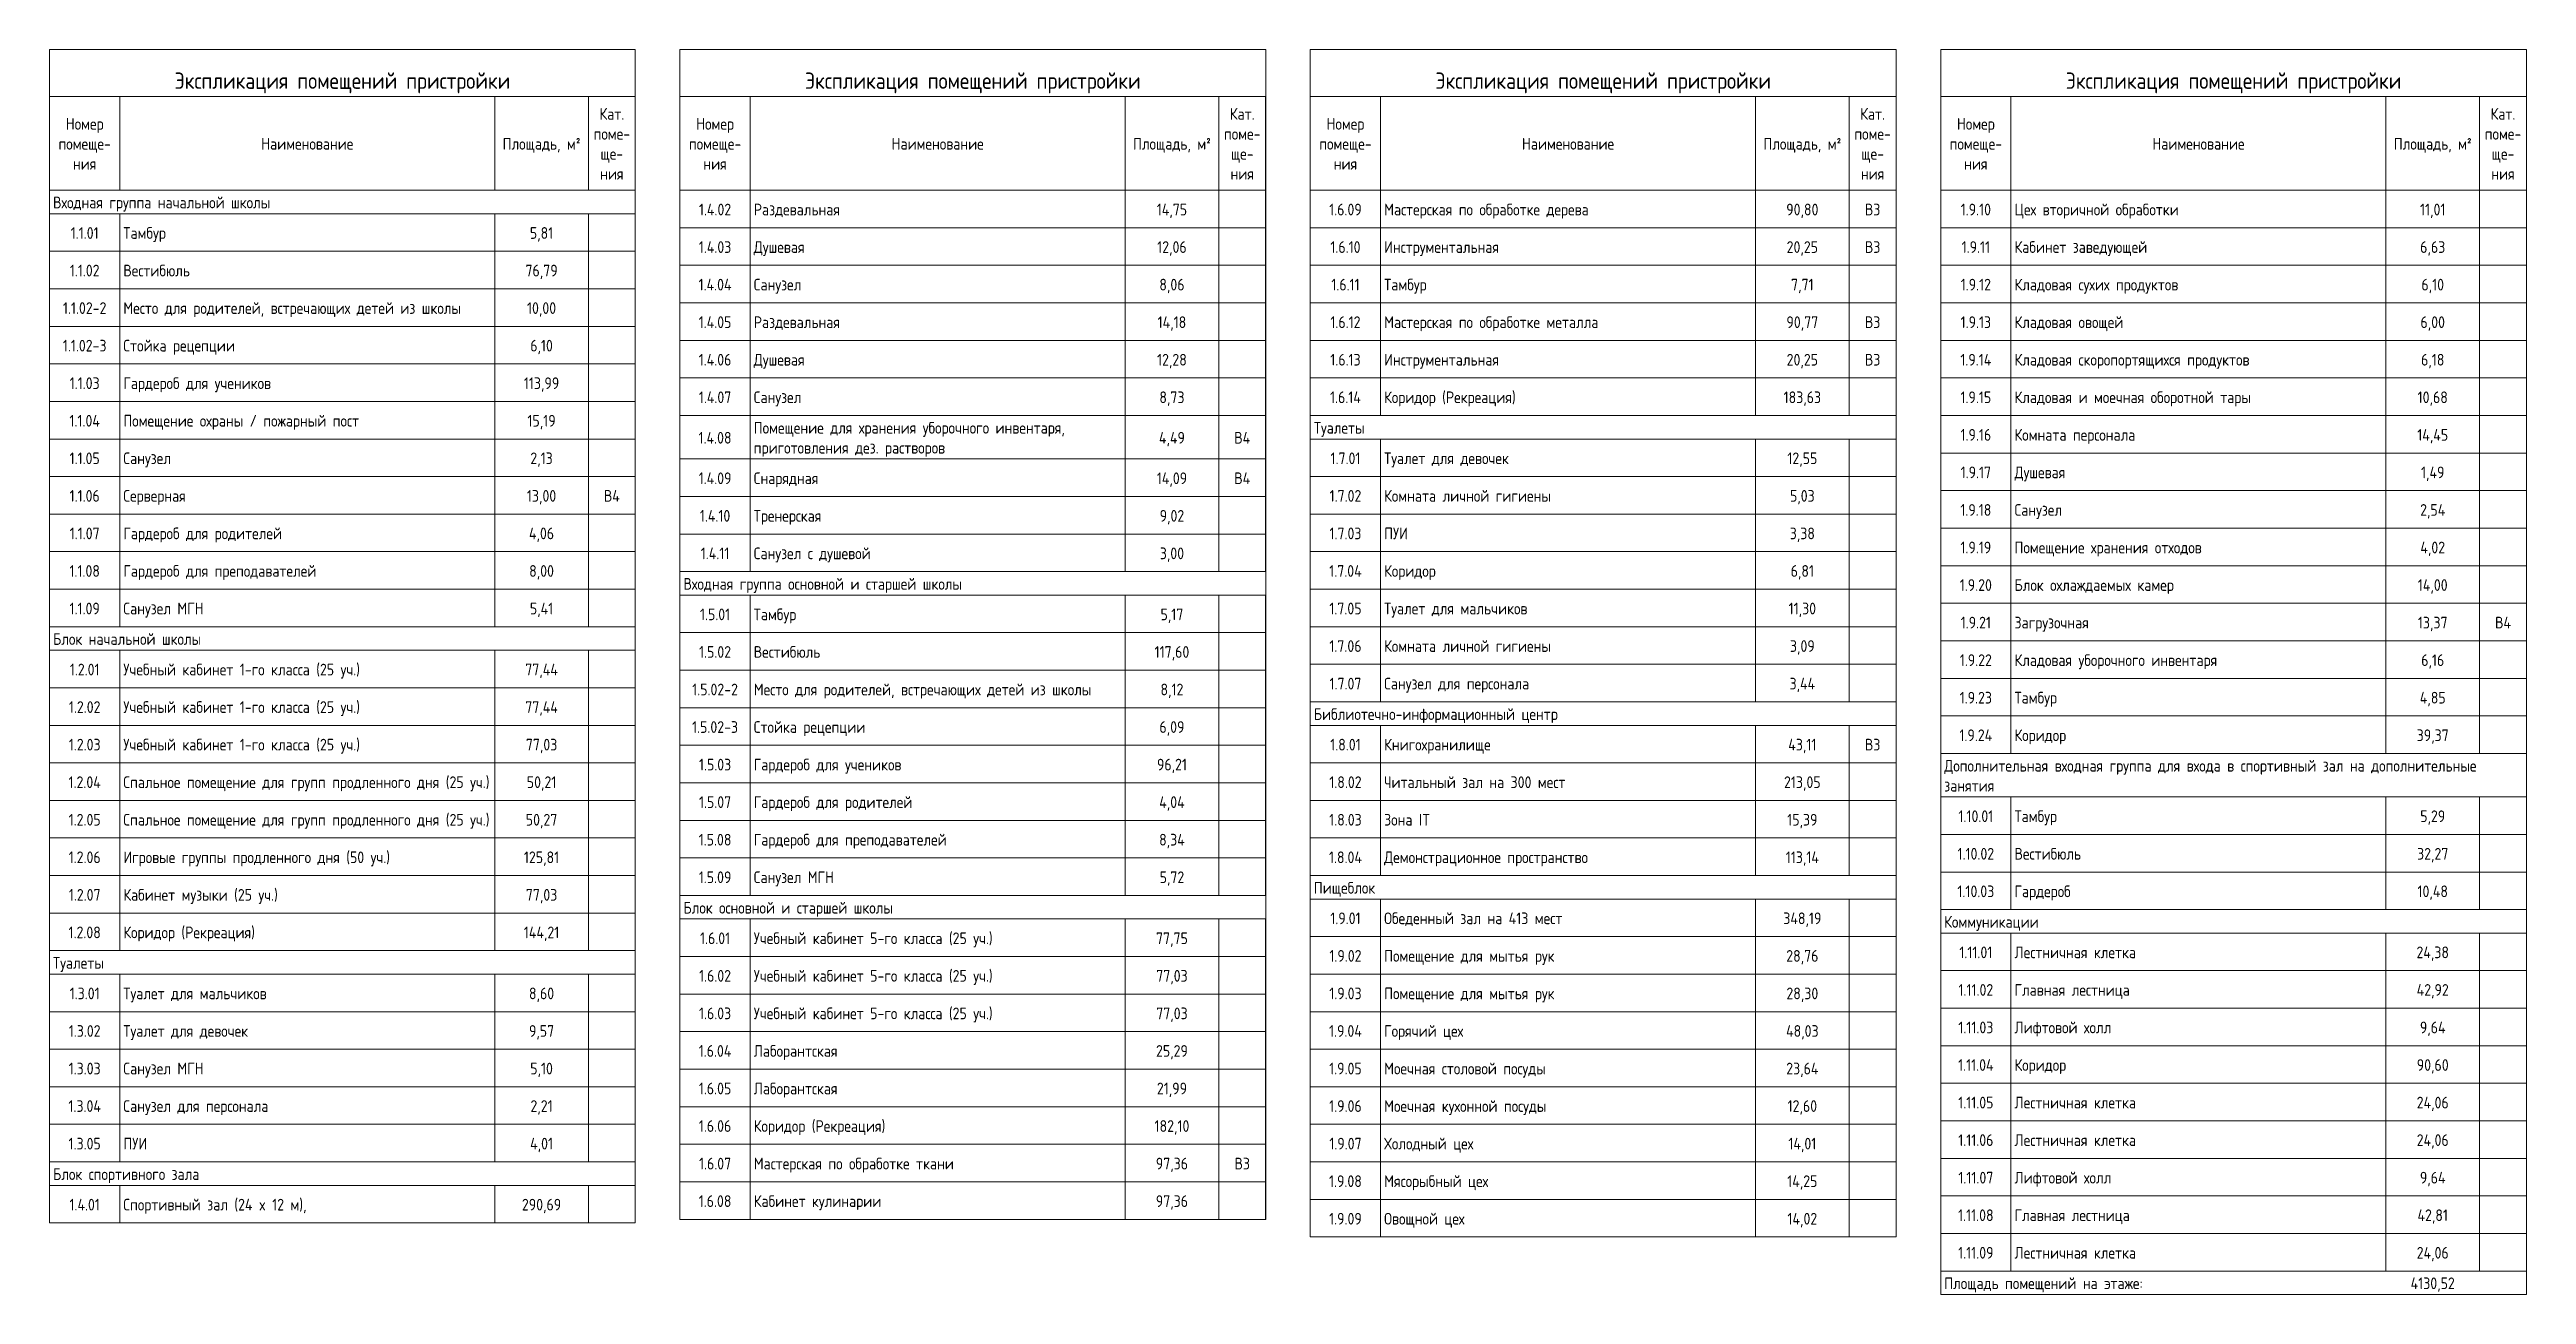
# Model space of a CAD drawing. Header units: millimetres. Extents: x -500089 to 1469082, y -290736 to 166440.
# Drawn here: x 1380221 to 1433080, y -61436 to -34852 of the extents above; entities that cross this region are included whole.
import ezdxf

# ---------------------------------------------------------------- set-up
doc = ezdxf.new("R2010")
doc.units = ezdxf.units.MM
doc.layers.add('Графика', color=7, linetype='Continuous', lineweight=0)
doc.layers.add('Линии', color=7, linetype='Continuous', lineweight=0)
doc.styles.add('GOST Common_7', font='', dxfattribs={"width": 0.9, "height": 3.5})
doc.styles.add('GOST Common_8', font='', dxfattribs={"width": 0.9, "height": 2.5})
doc.styles.get('GOST Common_7').set_extended_font_data('GOST Common')
doc.styles.get('GOST Common_8').set_extended_font_data('GOST Common')

msp = doc.modelspace()

# ---------------------------------------------------------------- texts
at = {"layer": 'Графика', "line_spacing_factor": 1.022761}
for s, insert, char_height, width, attachment_point, style in [('Экспликация помещений пристройки', (1386471.509, -35341.902), 350, 8392.20693, 2, 'GOST Common_7'), ('Экспликация помещений пристройки', (1399924.412, -35341.902), 350, 8392.20693, 2, 'GOST Common_7'), ('Экспликация помещений пристройки', (1413377.316, -35341.902), 350, 8392.20693, 2, 'GOST Common_7'), ('Экспликация помещений пристройки', (1426830.219, -35341.902), 350, 8392.20693, 2, 'GOST Common_7'), ('Номер\\Pпомеще-\\Pния', (1380971.307, -36314.311), 250, 1418.02524, 2, 'GOST Common_8'), ('Кат.\\Pпоме-\\Pще-\\Pния', (1392221.307, -36101.236), 250, 962.44692, 2, 'GOST Common_8'), ('Номер\\Pпомеще-\\Pния', (1394424.21, -36314.311), 250, 1418.02524, 2, 'GOST Common_8'), ('Кат.\\Pпоме-\\Pще-\\Pния', (1405674.21, -36101.236), 250, 962.44692, 2, 'GOST Common_8'), ('Номер\\Pпомеще-\\Pния', (1407877.114, -36314.311), 250, 1418.02524, 2, 'GOST Common_8'), ('Кат.\\Pпоме-\\Pще-\\Pния', (1419127.114, -36101.236), 250, 962.44692, 2, 'GOST Common_8'), ('Номер\\Pпомеще-\\Pния', (1421330.018, -36314.311), 250, 1418.02524, 2, 'GOST Common_8'), ('Кат.\\Pпоме-\\Pще-\\Pния', (1432580.018, -36101.236), 250, 962.44692, 2, 'GOST Common_8'), ('Наименование', (1385721.307, -36740.461), 250, 2353.31849, 2, 'GOST Common_8'), ('Площадь, м\\fGOST Common|b0|i0|c238|p34|;\\W.9;²', (1390721.307, -36740.461), 250, 2009.37194, 2, 'GOST Common_8'), ('Наименование', (1399174.21, -36740.461), 250, 2353.31849, 2, 'GOST Common_8'), ('Площадь, м\\fGOST Common|b0|i0|c238|p34|;\\W.9;²', (1404174.21, -36740.461), 250, 2009.37194, 2, 'GOST Common_8'), ('Наименование', (1412627.114, -36740.461), 250, 2353.31849, 2, 'GOST Common_8'), ('Площадь, м\\fGOST Common|b0|i0|c238|p34|;\\W.9;²', (1417627.114, -36740.461), 250, 2009.37194, 2, 'GOST Common_8'), ('Наименование', (1426080.018, -36740.461), 250, 2353.31849, 2, 'GOST Common_8'), ('Площадь, м\\fGOST Common|b0|i0|c238|p34|;\\W.9;²', (1431080.018, -36740.461), 250, 2009.37194, 2, 'GOST Common_8'), ('Входная группа начальной школы', (1380296.307, -37993.337), 250, 5548.40089, 1, 'GOST Common_8'), ('1.4.02', (1394424.21, -38143.683), 250, 887.02004, 2, 'GOST Common_8'), ('Раздевальная', (1395249.21, -38143.683), 250, 2341.25019, 1, 'GOST Common_8'), ('14,75', (1404174.21, -38143.683), 250, 817.62732, 2, 'GOST Common_8'), ('1.6.09', (1407877.114, -38143.683), 250, 859.86637, 2, 'GOST Common_8'), ('Мастерская по обработке дерева', (1408702.114, -38143.683), 250, 5554.43504, 1, 'GOST Common_8'), ('90,80', (1417627.114, -38143.683), 250, 841.76392, 2, 'GOST Common_8'), ('В3', (1419127.114, -38143.683), 250, 401.27097, 2, 'GOST Common_8'), ('1.9.10', (1421330.018, -38143.683), 250, 808.5761, 2, 'GOST Common_8'), ('Цех вторичной обработки', (1422155.018, -38143.683), 250, 4305.366, 1, 'GOST Common_8'), ('11,01', (1431080.018, -38143.683), 250, 687.8931, 2, 'GOST Common_8'), ('1.1.01', (1380971.307, -38644.833), 250, 757.28582, 2, 'GOST Common_8'), ('Тамбур', (1381796.307, -38644.833), 250, 1203.81292, 1, 'GOST Common_8'), ('5,81', (1390721.307, -38644.833), 250, 603.415, 2, 'GOST Common_8'), ('1.4.03', (1394424.21, -38945.523), 250, 887.02004, 2, 'GOST Common_8'), ('Душевая', (1395249.21, -38945.523), 250, 1445.17892, 1, 'GOST Common_8'), ('12,06', (1404174.21, -38945.523), 250, 790.47365, 2, 'GOST Common_8'), ('1.6.10', (1407877.114, -38945.523), 250, 808.5761, 2, 'GOST Common_8'), ('Инструментальная', (1408702.114, -38945.523), 250, 3186.03118, 1, 'GOST Common_8'), ('20,25', (1417627.114, -38945.523), 250, 841.76392, 2, 'GOST Common_8'), ('В3', (1419127.114, -38945.523), 250, 401.27097, 2, 'GOST Common_8'), ('1.9.11', (1421330.018, -38945.523), 250, 757.28582, 2, 'GOST Common_8'), ('Кабинет заведующей', (1422155.018, -38945.523), 250, 3520.9265, 1, 'GOST Common_8'), ('6,63', (1431080.018, -38945.523), 250, 654.70527, 2, 'GOST Common_8'), ('1.1.02', (1380971.307, -39446.674), 250, 808.5761, 2, 'GOST Common_8'), ('Вестибюль', (1381796.307, -39446.674), 250, 1783.09131, 1, 'GOST Common_8'), ('76,79', (1390721.307, -39446.674), 250, 841.76392, 2, 'GOST Common_8'), ('1.4.04', (1394424.21, -39747.364), 250, 914.17372, 2, 'GOST Common_8'), ('Санузел', (1395249.21, -39747.364), 250, 1324.49592, 1, 'GOST Common_8'), ('8,06', (1404174.21, -39747.364), 250, 654.70527, 2, 'GOST Common_8'), ('1.6.11', (1407877.114, -39747.364), 250, 757.28582, 2, 'GOST Common_8'), ('Тамбур', (1408702.114, -39747.364), 250, 1203.81292, 1, 'GOST Common_8'), ('7,71', (1417627.114, -39747.364), 250, 603.415, 2, 'GOST Common_8'), ('1.9.12', (1421330.018, -39747.364), 250, 808.5761, 2, 'GOST Common_8'), ('Кладовая сухих продуктов', (1422155.018, -39747.364), 250, 4413.9807, 1, 'GOST Common_8'), ('6,10', (1431080.018, -39747.364), 250, 603.415, 2, 'GOST Common_8'), ('1.1.02-2', (1380971.307, -40248.514), 250, 1182.69339, 2, 'GOST Common_8'), ('Место для родителей, встречающих детей из школы', (1381796.307, -40248.514), 250, 8580.56125, 1, 'GOST Common_8'), ('10,00', (1390721.307, -40248.514), 250, 790.47365, 2, 'GOST Common_8'), ('1.4.05', (1394424.21, -40549.205), 250, 887.02004, 2, 'GOST Common_8'), ('Раздевальная', (1395249.21, -40549.205), 250, 2341.25019, 1, 'GOST Common_8'), ('14,18', (1404174.21, -40549.205), 250, 766.33705, 2, 'GOST Common_8'), ('1.6.12', (1407877.114, -40549.205), 250, 808.5761, 2, 'GOST Common_8'), ('Мастерская по обработке металла', (1408702.114, -40549.205), 250, 5850.10839, 1, 'GOST Common_8'), ('90,77', (1417627.114, -40549.205), 250, 841.76392, 2, 'GOST Common_8'), ('В3', (1419127.114, -40549.205), 250, 401.27097, 2, 'GOST Common_8'), ('1.9.13', (1421330.018, -40549.205), 250, 808.5761, 2, 'GOST Common_8'), ('Кладовая овощей', (1422155.018, -40549.205), 250, 2875.27246, 1, 'GOST Common_8'), ('6,00', (1431080.018, -40549.205), 250, 654.70527, 2, 'GOST Common_8'), ('1.1.02-3', (1380971.307, -41050.355), 250, 1182.69339, 2, 'GOST Common_8'), ('Стойка рецепции', (1381796.307, -41050.355), 250, 2848.11878, 1, 'GOST Common_8'), ('6,10', (1390721.307, -41050.355), 250, 603.415, 2, 'GOST Common_8'), ('1.4.06', (1394424.21, -41351.045), 250, 887.02004, 2, 'GOST Common_8'), ('Душевая', (1395249.21, -41351.045), 250, 1445.17892, 1, 'GOST Common_8'), ('12,28', (1404174.21, -41351.045), 250, 790.47365, 2, 'GOST Common_8'), ('1.6.13', (1407877.114, -41351.045), 250, 808.5761, 2, 'GOST Common_8'), ('Инструментальная', (1408702.114, -41351.045), 250, 3186.03118, 1, 'GOST Common_8'), ('20,25', (1417627.114, -41351.045), 250, 841.76392, 2, 'GOST Common_8'), ('В3', (1419127.114, -41351.045), 250, 401.27097, 2, 'GOST Common_8'), ('1.9.14', (1421330.018, -41351.045), 250, 835.72977, 2, 'GOST Common_8'), ('Кладовая скоропортящихся продуктов', (1422155.018, -41351.045), 250, 6396.19896, 1, 'GOST Common_8'), ('6,18', (1431080.018, -41351.045), 250, 603.415, 2, 'GOST Common_8'), ('1.1.03', (1380971.307, -41852.196), 250, 808.5761, 2, 'GOST Common_8'), ('Гардероб для учеников', (1381796.307, -41852.196), 250, 3768.32665, 1, 'GOST Common_8'), ('113,99', (1390721.307, -41852.196), 250, 926.24202, 2, 'GOST Common_8'), ('1.4.07', (1394424.21, -42152.886), 250, 887.02004, 2, 'GOST Common_8'), ('Санузел', (1395249.21, -42152.886), 250, 1324.49592, 1, 'GOST Common_8'), ('8,73', (1404174.21, -42152.886), 250, 654.70527, 2, 'GOST Common_8'), ('1.6.14', (1407877.114, -42152.886), 250, 835.72977, 2, 'GOST Common_8'), ('Коридор (Рекреация)', (1408702.114, -42152.886), 250, 3412.3118, 1, 'GOST Common_8'), ('183,63', (1417627.114, -42152.886), 250, 977.53229, 2, 'GOST Common_8'), ('1.9.15', (1421330.018, -42152.886), 250, 808.5761, 2, 'GOST Common_8'), ('Кладовая и моечная оборотной тары', (1422155.018, -42152.886), 250, 6097.50854, 1, 'GOST Common_8'), ('10,68', (1431080.018, -42152.886), 250, 790.47365, 2, 'GOST Common_8'), ('1.1.04', (1380971.307, -42654.036), 250, 835.72977, 2, 'GOST Common_8'), ('Помещение охраны / пожарный пост', (1381796.307, -42654.036), 250, 5940.62064, 1, 'GOST Common_8'), ('15,19', (1390721.307, -42654.036), 250, 739.18337, 2, 'GOST Common_8'), ('Помещение для хранения уборочного инвентаря,\\Pприготовления дез. растворов', (1395249.21, -42804.381), 250, 8007.317, 1, 'GOST Common_8'), ('Туалеты', (1407202.114, -42804.381), 250, 1445.17892, 1, 'GOST Common_8'), ('1.4.08', (1394424.21, -43017.457), 250, 887.02004, 2, 'GOST Common_8'), ('4,49', (1404174.21, -43017.457), 250, 709.01262, 2, 'GOST Common_8'), ('В4', (1405674.21, -43017.457), 250, 428.42465, 2, 'GOST Common_8'), ('1.9.16', (1421330.018, -42954.727), 250, 808.5761, 2, 'GOST Common_8'), ('Комната персонала', (1422155.018, -42954.727), 250, 3279.5605, 1, 'GOST Common_8'), ('14,45', (1431080.018, -42954.727), 250, 844.78099, 2, 'GOST Common_8'), ('1.1.05', (1380971.307, -43455.877), 250, 808.5761, 2, 'GOST Common_8'), ('Санузел', (1381796.307, -43455.877), 250, 1324.49592, 1, 'GOST Common_8'), ('2,13', (1390721.307, -43455.877), 250, 603.415, 2, 'GOST Common_8'), ('1.7.01', (1407877.114, -43455.877), 250, 808.5761, 2, 'GOST Common_8'), ('Туалет для девочек', (1408702.114, -43455.877), 250, 3288.61173, 1, 'GOST Common_8'), ('12,55', (1417627.114, -43455.877), 250, 790.47365, 2, 'GOST Common_8'), ('1.9.17', (1421330.018, -43756.567), 250, 808.5761, 2, 'GOST Common_8'), ('Душевая', (1422155.018, -43756.567), 250, 1445.17892, 1, 'GOST Common_8'), ('1,49', (1431080.018, -43756.567), 250, 630.56867, 2, 'GOST Common_8'), ('1.1.06', (1380971.307, -44257.718), 250, 808.5761, 2, 'GOST Common_8'), ('Серверная', (1381796.307, -44257.718), 250, 1710.68151, 1, 'GOST Common_8'), ('13,00', (1390721.307, -44257.718), 250, 790.47365, 2, 'GOST Common_8'), ('В4', (1392221.307, -44257.718), 250, 428.42465, 2, 'GOST Common_8'), ('1.4.09', (1394424.21, -43882.027), 250, 887.02004, 2, 'GOST Common_8'), ('Снарядная', (1395249.21, -43882.027), 250, 1737.83519, 1, 'GOST Common_8'), ('14,09', (1404174.21, -43882.027), 250, 817.62732, 2, 'GOST Common_8'), ('В4', (1405674.21, -43882.027), 250, 428.42465, 2, 'GOST Common_8'), ('1.7.02', (1407877.114, -44257.718), 250, 859.86637, 2, 'GOST Common_8'), ('Комната личной гигиены', (1408702.114, -44257.718), 250, 4118.30735, 1, 'GOST Common_8'), ('5,03', (1417627.114, -44257.718), 250, 654.70527, 2, 'GOST Common_8'), ('1.4.10', (1394424.21, -44683.868), 250, 835.72977, 2, 'GOST Common_8'), ('Тренерская', (1395249.21, -44683.868), 250, 1900.75724, 1, 'GOST Common_8'), ('9,02', (1404174.21, -44683.868), 250, 654.70527, 2, 'GOST Common_8'), ('1.9.18', (1421330.018, -44558.408), 250, 808.5761, 2, 'GOST Common_8'), ('Санузел', (1422155.018, -44558.408), 250, 1324.49592, 1, 'GOST Common_8'), ('2,54', (1431080.018, -44558.408), 250, 681.85895, 2, 'GOST Common_8'), ('1.1.07', (1380971.307, -45059.558), 250, 808.5761, 2, 'GOST Common_8'), ('Гардероб для родителей', (1381796.307, -45059.558), 250, 4009.69265, 1, 'GOST Common_8'), ('4,06', (1390721.307, -45059.558), 250, 681.85895, 2, 'GOST Common_8'), ('1.7.03', (1407877.114, -45059.558), 250, 859.86637, 2, 'GOST Common_8'), ('ПУИ', (1408702.114, -45059.558), 250, 642.63697, 1, 'GOST Common_8'), ('3,38', (1417627.114, -45059.558), 250, 654.70527, 2, 'GOST Common_8'), ('1.9.19', (1421330.018, -45360.249), 250, 808.5761, 2, 'GOST Common_8'), ('Помещение хранения отходов', (1422155.018, -45360.249), 250, 4893.69562, 1, 'GOST Common_8'), ('4,02', (1431080.018, -45360.249), 250, 681.85895, 2, 'GOST Common_8'), ('1.1.08', (1380971.307, -45861.399), 250, 808.5761, 2, 'GOST Common_8'), ('Гардероб для преподавателей', (1381796.307, -45861.399), 250, 4999.29324, 1, 'GOST Common_8'), ('8,00', (1390721.307, -45861.399), 250, 654.70527, 2, 'GOST Common_8'), ('1.4.11', (1394424.21, -45485.709), 250, 784.4395, 2, 'GOST Common_8'), ('Санузел с душевой', (1395249.21, -45485.709), 250, 3038.19451, 1, 'GOST Common_8'), ('3,00', (1404174.21, -45485.709), 250, 654.70527, 2, 'GOST Common_8'), ('1.7.04', (1407877.114, -45861.399), 250, 887.02004, 2, 'GOST Common_8'), ('Коридор', (1408702.114, -45861.399), 250, 1336.56422, 1, 'GOST Common_8'), ('6,81', (1417627.114, -45861.399), 250, 603.415, 2, 'GOST Common_8'), ('Входная группа основной и старшей школы', (1393749.21, -46137.204), 250, 7078.05791, 1, 'GOST Common_8'), ('1.9.20', (1421330.018, -46162.089), 250, 859.86637, 2, 'GOST Common_8'), ('Блок охлаждаемых камер', (1422155.018, -46162.089), 250, 4172.6147, 1, 'GOST Common_8'), ('14,00', (1431080.018, -46162.089), 250, 817.62732, 2, 'GOST Common_8'), ('1.1.09', (1380971.307, -46663.24), 250, 808.5761, 2, 'GOST Common_8'), ('Санузел МГН', (1381796.307, -46663.24), 250, 2060.66221, 1, 'GOST Common_8'), ('5,41', (1390721.307, -46663.24), 250, 630.56867, 2, 'GOST Common_8'), ('1.5.01', (1394424.21, -46788.7), 250, 808.5761, 2, 'GOST Common_8'), ('Тамбур', (1395249.21, -46788.7), 250, 1203.81292, 1, 'GOST Common_8'), ('5,17', (1404174.21, -46788.7), 250, 603.415, 2, 'GOST Common_8'), ('1.7.05', (1407877.114, -46663.24), 250, 859.86637, 2, 'GOST Common_8'), ('Туалет для мальчиков', (1408702.114, -46663.24), 250, 3717.03638, 1, 'GOST Common_8'), ('11,30', (1417627.114, -46663.24), 250, 739.18337, 2, 'GOST Common_8'), ('1.9.21', (1421330.018, -46963.93), 250, 808.5761, 2, 'GOST Common_8'), ('Загрузочная', (1422155.018, -46963.93), 250, 2114.96956, 1, 'GOST Common_8'), ('13,37', (1431080.018, -46963.93), 250, 790.47365, 2, 'GOST Common_8'), ('В4', (1432580.018, -46963.93), 250, 428.42465, 2, 'GOST Common_8'), ('Блок начальной школы', (1380296.307, -47314.735), 250, 3717.03638, 1, 'GOST Common_8'), ('1.7.06', (1407877.114, -47465.08), 250, 859.86637, 2, 'GOST Common_8'), ('Комната личной гигиены', (1408702.114, -47465.08), 250, 4118.30735, 1, 'GOST Common_8'), ('3,09', (1417627.114, -47465.08), 250, 654.70527, 2, 'GOST Common_8'), ('1.2.01', (1380971.307, -47966.231), 250, 808.5761, 2, 'GOST Common_8'), ('Учебный кабинет 1-го класса (25 уч.)', (1381796.307, -47966.231), 250, 6094.49146, 1, 'GOST Common_8'), ('77,44', (1390721.307, -47966.231), 250, 896.07127, 2, 'GOST Common_8'), ('1.5.02', (1394424.21, -47590.541), 250, 859.86637, 2, 'GOST Common_8'), ('Вестибюль', (1395249.21, -47590.541), 250, 1783.09131, 1, 'GOST Common_8'), ('117,60', (1404174.21, -47590.541), 250, 926.24202, 2, 'GOST Common_8'), ('1.9.22', (1421330.018, -47765.771), 250, 859.86637, 2, 'GOST Common_8'), ('Кладовая уборочного инвентаря', (1422155.018, -47765.771), 250, 5400.56422, 1, 'GOST Common_8'), ('6,16', (1431080.018, -47765.771), 250, 603.415, 2, 'GOST Common_8'), ('1.5.02-2', (1394424.21, -48392.381), 250, 1233.98367, 2, 'GOST Common_8'), ('Место для родителей, встречающих детей из школы', (1395249.21, -48392.381), 250, 8580.56125, 1, 'GOST Common_8'), ('8,12', (1404174.21, -48392.381), 250, 603.415, 2, 'GOST Common_8'), ('1.7.07', (1407877.114, -48266.921), 250, 859.86637, 2, 'GOST Common_8'), ('Санузел для персонала', (1408702.114, -48266.921), 250, 3786.4291, 1, 'GOST Common_8'), ('3,44', (1417627.114, -48266.921), 250, 709.01262, 2, 'GOST Common_8'), ('1.9.23', (1421330.018, -48567.611), 250, 859.86637, 2, 'GOST Common_8'), ('Тамбур', (1422155.018, -48567.611), 250, 1203.81292, 1, 'GOST Common_8'), ('4,85', (1431080.018, -48567.611), 250, 681.85895, 2, 'GOST Common_8'), ('1.2.02', (1380971.307, -48768.072), 250, 859.86637, 2, 'GOST Common_8'), ('Учебный кабинет 1-го класса (25 уч.)', (1381796.307, -48768.072), 250, 6094.49146, 1, 'GOST Common_8'), ('77,44', (1390721.307, -48768.072), 250, 896.07127, 2, 'GOST Common_8'), ('Библиотечно-информационный центр', (1407202.114, -48918.417), 250, 6218.19154, 1, 'GOST Common_8'), ('1.2.03', (1380971.307, -49569.912), 250, 859.86637, 2, 'GOST Common_8'), ('Учебный кабинет 1-го класса (25 уч.)', (1381796.307, -49569.912), 250, 6094.49146, 1, 'GOST Common_8'), ('77,03', (1390721.307, -49569.912), 250, 841.76392, 2, 'GOST Common_8'), ('1.5.02-3', (1394424.21, -49194.222), 250, 1233.98367, 2, 'GOST Common_8'), ('Стойка рецепции', (1395249.21, -49194.222), 250, 2848.11878, 1, 'GOST Common_8'), ('6,09', (1404174.21, -49194.222), 250, 654.70527, 2, 'GOST Common_8'), ('1.8.01', (1407877.114, -49569.912), 250, 808.5761, 2, 'GOST Common_8'), ('Книгохранилище', (1408702.114, -49569.912), 250, 2754.58946, 1, 'GOST Common_8'), ('43,11', (1417627.114, -49569.912), 250, 766.33705, 2, 'GOST Common_8'), ('В3', (1419127.114, -49569.912), 250, 401.27097, 2, 'GOST Common_8'), ('1.9.24', (1421330.018, -49369.452), 250, 887.02004, 2, 'GOST Common_8'), ('Коридор', (1422155.018, -49369.452), 250, 1336.56422, 1, 'GOST Common_8'), ('39,37', (1431080.018, -49369.452), 250, 841.76392, 2, 'GOST Common_8'), ('1.5.03', (1394424.21, -49996.063), 250, 859.86637, 2, 'GOST Common_8'), ('Гардероб для учеников', (1395249.21, -49996.063), 250, 3768.32665, 1, 'GOST Common_8'), ('96,21', (1404174.21, -49996.063), 250, 790.47365, 2, 'GOST Common_8'), ('Дополнительная входная группа для входа в спортивный зал на дополнительные\\Pзанятия', (1420655.018, -50020.948), 250, 13398.82999, 1, 'GOST Common_8'), ('1.2.04', (1380971.307, -50371.753), 250, 887.02004, 2, 'GOST Common_8'), ('Спальное помещение для групп продленного дня (25 уч.)', (1381796.307, -50371.753), 250, 9132.68597, 1, 'GOST Common_8'), ('50,21', (1390721.307, -50371.753), 250, 790.47365, 2, 'GOST Common_8'), ('1.8.02', (1407877.114, -50371.753), 250, 859.86637, 2, 'GOST Common_8'), ('Читальный зал на 300 мест', (1408702.114, -50371.753), 250, 4537.68077, 1, 'GOST Common_8'), ('213,05', (1417627.114, -50371.753), 250, 977.53229, 2, 'GOST Common_8'), ('1.2.05', (1380971.307, -51173.594), 250, 859.86637, 2, 'GOST Common_8'), ('Спальное помещение для групп продленного дня (25 уч.)', (1381796.307, -51173.594), 250, 9132.68597, 1, 'GOST Common_8'), ('50,27', (1390721.307, -51173.594), 250, 841.76392, 2, 'GOST Common_8'), ('1.5.07', (1394424.21, -50797.903), 250, 859.86637, 2, 'GOST Common_8'), ('Гардероб для родителей', (1395249.21, -50797.903), 250, 4009.69265, 1, 'GOST Common_8'), ('4,04', (1404174.21, -50797.903), 250, 709.01262, 2, 'GOST Common_8'), ('1.8.03', (1407877.114, -51173.594), 250, 859.86637, 2, 'GOST Common_8'), ('Зона IT', (1408702.114, -51173.594), 250, 1179.67632, 1, 'GOST Common_8'), ('15,39', (1417627.114, -51173.594), 250, 790.47365, 2, 'GOST Common_8'), ('1.10.01', (1421330.018, -51098.594), 250, 944.34447, 2, 'GOST Common_8'), ('Тамбур', (1422155.018, -51098.594), 250, 1203.81292, 1, 'GOST Common_8'), ('5,29', (1431080.018, -51098.594), 250, 654.70527, 2, 'GOST Common_8'), ('1.5.08', (1394424.21, -51599.744), 250, 859.86637, 2, 'GOST Common_8'), ('Гардероб для преподавателей', (1395249.21, -51599.744), 250, 4999.29324, 1, 'GOST Common_8'), ('8,34', (1404174.21, -51599.744), 250, 681.85895, 2, 'GOST Common_8'), ('1.2.06', (1380971.307, -51975.434), 250, 859.86637, 2, 'GOST Common_8'), ('Игровые группы продленного дня (50 уч.)', (1381796.307, -51975.434), 250, 6646.61618, 1, 'GOST Common_8'), ('125,81', (1390721.307, -51975.434), 250, 926.24202, 2, 'GOST Common_8'), ('1.8.04', (1407877.114, -51975.434), 250, 887.02004, 2, 'GOST Common_8'), ('Демонстрационное пространство', (1408702.114, -51975.434), 250, 5584.60579, 1, 'GOST Common_8'), ('113,14', (1417627.114, -51975.434), 250, 902.10542, 2, 'GOST Common_8'), ('1.10.02', (1421330.018, -51900.434), 250, 995.63474, 2, 'GOST Common_8'), ('Вестибюль', (1422155.018, -51900.434), 250, 1783.09131, 1, 'GOST Common_8'), ('32,27', (1431080.018, -51900.434), 250, 841.76392, 2, 'GOST Common_8'), ('1.2.07', (1380971.307, -52777.275), 250, 859.86637, 2, 'GOST Common_8'), ('Кабинет музыки (25 уч.)', (1381796.307, -52777.275), 250, 3910.12918, 1, 'GOST Common_8'), ('77,03', (1390721.307, -52777.275), 250, 841.76392, 2, 'GOST Common_8'), ('1.5.09', (1394424.21, -52401.585), 250, 859.86637, 2, 'GOST Common_8'), ('Санузел МГН', (1395249.21, -52401.585), 250, 2060.66221, 1, 'GOST Common_8'), ('5,72', (1404174.21, -52401.585), 250, 654.70527, 2, 'GOST Common_8'), ('Пищеблок', (1407202.114, -52626.93), 250, 1605.08389, 1, 'GOST Common_8'), ('1.10.03', (1421330.018, -52702.275), 250, 995.63474, 2, 'GOST Common_8'), ('Гардероб', (1422155.018, -52702.275), 250, 1523.62287, 1, 'GOST Common_8'), ('10,48', (1431080.018, -52702.275), 250, 817.62732, 2, 'GOST Common_8'), ('Блок основной и старшей школы', (1393749.21, -53053.08), 250, 5246.69339, 1, 'GOST Common_8'), ('1.9.01', (1407877.114, -53278.425), 250, 808.5761, 2, 'GOST Common_8'), ('Обеденный зал на 413 мест', (1408702.114, -53278.425), 250, 4432.08315, 1, 'GOST Common_8'), ('348,19', (1417627.114, -53278.425), 250, 1004.68597, 2, 'GOST Common_8'), ('Коммуникации', (1420655.018, -53353.77), 250, 2380.47216, 1, 'GOST Common_8'), ('1.2.08', (1380971.307, -53579.116), 250, 859.86637, 2, 'GOST Common_8'), ('Коридор (Рекреация)', (1381796.307, -53579.116), 250, 3412.3118, 1, 'GOST Common_8'), ('144,21', (1390721.307, -53579.116), 250, 980.54937, 2, 'GOST Common_8'), ('1.6.01', (1394424.21, -53704.576), 250, 808.5761, 2, 'GOST Common_8'), ('Учебный кабинет 5-го класса (25 уч.)', (1395249.21, -53704.576), 250, 6145.78174, 1, 'GOST Common_8'), ('77,75', (1404174.21, -53704.576), 250, 841.76392, 2, 'GOST Common_8'), ('Туалеты', (1380296.307, -54230.611), 250, 1445.17892, 1, 'GOST Common_8'), ('1.9.02', (1407877.114, -54080.266), 250, 859.86637, 2, 'GOST Common_8'), ('Помещение для мытья рук', (1408702.114, -54080.266), 250, 4266.14402, 1, 'GOST Common_8'), ('28,76', (1417627.114, -54080.266), 250, 841.76392, 2, 'GOST Common_8'), ('1.11.01', (1421330.018, -54005.266), 250, 893.05419, 2, 'GOST Common_8'), ('Лестничная клетка', (1422155.018, -54005.266), 250, 3252.40683, 1, 'GOST Common_8'), ('24,38', (1431080.018, -54005.266), 250, 868.91759, 2, 'GOST Common_8'), ('1.3.01', (1380971.307, -54882.107), 250, 808.5761, 2, 'GOST Common_8'), ('Туалет для мальчиков', (1381796.307, -54882.107), 250, 3717.03638, 1, 'GOST Common_8'), ('8,60', (1390721.307, -54882.107), 250, 654.70527, 2, 'GOST Common_8'), ('1.6.02', (1394424.21, -54506.416), 250, 859.86637, 2, 'GOST Common_8'), ('Учебный кабинет 5-го класса (25 уч.)', (1395249.21, -54506.416), 250, 6145.78174, 1, 'GOST Common_8'), ('77,03', (1404174.21, -54506.416), 250, 841.76392, 2, 'GOST Common_8'), ('1.9.03', (1407877.114, -54882.107), 250, 859.86637, 2, 'GOST Common_8'), ('Помещение для мытья рук', (1408702.114, -54882.107), 250, 4266.14402, 1, 'GOST Common_8'), ('28,30', (1417627.114, -54882.107), 250, 841.76392, 2, 'GOST Common_8'), ('1.11.02', (1421330.018, -54807.107), 250, 944.34447, 2, 'GOST Common_8'), ('Главная лестница', (1422155.018, -54807.107), 250, 3038.19451, 1, 'GOST Common_8'), ('42,92', (1431080.018, -54807.107), 250, 868.91759, 2, 'GOST Common_8'), ('1.6.03', (1394424.21, -55308.257), 250, 859.86637, 2, 'GOST Common_8'), ('Учебный кабинет 5-го класса (25 уч.)', (1395249.21, -55308.257), 250, 6145.78174, 1, 'GOST Common_8'), ('77,03', (1404174.21, -55308.257), 250, 841.76392, 2, 'GOST Common_8'), ('1.3.02', (1380971.307, -55683.947), 250, 859.86637, 2, 'GOST Common_8'), ('Туалет для девочек', (1381796.307, -55683.947), 250, 3288.61173, 1, 'GOST Common_8'), ('9,57', (1390721.307, -55683.947), 250, 654.70527, 2, 'GOST Common_8'), ('1.9.04', (1407877.114, -55683.947), 250, 887.02004, 2, 'GOST Common_8'), ('Горячий цех', (1408702.114, -55683.947), 250, 1991.26949, 1, 'GOST Common_8'), ('48,03', (1417627.114, -55683.947), 250, 868.91759, 2, 'GOST Common_8'), ('1.11.03', (1421330.018, -55608.947), 250, 944.34447, 2, 'GOST Common_8'), ('Лифтовой холл', (1422155.018, -55608.947), 250, 2474.00148, 1, 'GOST Common_8'), ('9,64', (1431080.018, -55608.947), 250, 681.85895, 2, 'GOST Common_8'), ('1.3.03', (1380971.307, -56485.788), 250, 859.86637, 2, 'GOST Common_8'), ('Санузел МГН', (1381796.307, -56485.788), 250, 2060.66221, 1, 'GOST Common_8'), ('5,10', (1390721.307, -56485.788), 250, 603.415, 2, 'GOST Common_8'), ('1.6.04', (1394424.21, -56110.098), 250, 887.02004, 2, 'GOST Common_8'), ('Лаборантская', (1395249.21, -56110.098), 250, 2383.48924, 1, 'GOST Common_8'), ('25,29', (1404174.21, -56110.098), 250, 841.76392, 2, 'GOST Common_8'), ('1.9.05', (1407877.114, -56485.788), 250, 859.86637, 2, 'GOST Common_8'), ('Моечная столовой посуды', (1408702.114, -56485.788), 250, 4229.93912, 1, 'GOST Common_8'), ('23,64', (1417627.114, -56485.788), 250, 868.91759, 2, 'GOST Common_8'), ('1.11.04', (1421330.018, -56410.788), 250, 971.49814, 2, 'GOST Common_8'), ('Коридор', (1422155.018, -56410.788), 250, 1336.56422, 1, 'GOST Common_8'), ('90,60', (1431080.018, -56410.788), 250, 841.76392, 2, 'GOST Common_8'), ('1.6.05', (1394424.21, -56911.938), 250, 859.86637, 2, 'GOST Common_8'), ('Лаборантская', (1395249.21, -56911.938), 250, 2383.48924, 1, 'GOST Common_8'), ('21,99', (1404174.21, -56911.938), 250, 790.47365, 2, 'GOST Common_8'), ('1.3.04', (1380971.307, -57287.629), 250, 887.02004, 2, 'GOST Common_8'), ('Санузел для персонала', (1381796.307, -57287.629), 250, 3786.4291, 1, 'GOST Common_8'), ('2,21', (1390721.307, -57287.629), 250, 603.415, 2, 'GOST Common_8'), ('1.9.06', (1407877.114, -57287.629), 250, 859.86637, 2, 'GOST Common_8'), ('Моечная кухонной посуды', (1408702.114, -57287.629), 250, 4199.76837, 1, 'GOST Common_8'), ('12,60', (1417627.114, -57287.629), 250, 790.47365, 2, 'GOST Common_8'), ('1.11.05', (1421330.018, -57212.629), 250, 944.34447, 2, 'GOST Common_8'), ('Лестничная клетка', (1422155.018, -57212.629), 250, 3252.40683, 1, 'GOST Common_8'), ('24,06', (1431080.018, -57212.629), 250, 868.91759, 2, 'GOST Common_8'), ('1.3.05', (1380971.307, -58089.469), 250, 859.86637, 2, 'GOST Common_8'), ('ПУИ', (1381796.307, -58089.469), 250, 642.63697, 1, 'GOST Common_8'), ('4,01', (1390721.307, -58089.469), 250, 630.56867, 2, 'GOST Common_8'), ('1.6.06', (1394424.21, -57713.779), 250, 859.86637, 2, 'GOST Common_8'), ('Коридор (Рекреация)', (1395249.21, -57713.779), 250, 3412.3118, 1, 'GOST Common_8'), ('182,10', (1404174.21, -57713.779), 250, 926.24202, 2, 'GOST Common_8'), ('1.9.07', (1407877.114, -58089.469), 250, 859.86637, 2, 'GOST Common_8'), ('Холодный цех', (1408702.114, -58089.469), 250, 2259.78916, 1, 'GOST Common_8'), ('14,01', (1417627.114, -58089.469), 250, 766.33705, 2, 'GOST Common_8'), ('1.11.06', (1421330.018, -58014.469), 250, 944.34447, 2, 'GOST Common_8'), ('Лестничная клетка', (1422155.018, -58014.469), 250, 3252.40683, 1, 'GOST Common_8'), ('24,06', (1431080.018, -58014.469), 250, 868.91759, 2, 'GOST Common_8'), ('1.6.07', (1394424.21, -58515.62), 250, 859.86637, 2, 'GOST Common_8'), ('Мастерская по обработке ткани', (1395249.21, -58515.62), 250, 5421.68374, 1, 'GOST Common_8'), ('97,36', (1404174.21, -58515.62), 250, 841.76392, 2, 'GOST Common_8'), ('В3', (1405674.21, -58515.62), 250, 401.27097, 2, 'GOST Common_8'), ('Блок спортивного зала', (1380296.307, -58740.965), 250, 3840.73645, 1, 'GOST Common_8'), ('1.9.08', (1407877.114, -58891.31), 250, 859.86637, 2, 'GOST Common_8'), ('Мясорыбный цех', (1408702.114, -58891.31), 250, 2636.92353, 1, 'GOST Common_8'), ('14,25', (1417627.114, -58891.31), 250, 817.62732, 2, 'GOST Common_8'), ('1.11.07', (1421330.018, -58816.31), 250, 944.34447, 2, 'GOST Common_8'), ('Лифтовой холл', (1422155.018, -58816.31), 250, 2474.00148, 1, 'GOST Common_8'), ('9,64', (1431080.018, -58816.31), 250, 681.85895, 2, 'GOST Common_8'), ('1.4.01', (1380971.307, -59392.46), 250, 835.72977, 2, 'GOST Common_8'), ('Спортивный зал (24 x 12 м),', (1381796.307, -59392.46), 250, 4432.08315, 1, 'GOST Common_8'), ('290,69', (1390721.307, -59392.46), 250, 1028.82257, 2, 'GOST Common_8'), ('1.6.08', (1394424.21, -59317.46), 250, 859.86637, 2, 'GOST Common_8'), ('Кабинет кулинарии', (1395249.21, -59317.46), 250, 3222.23608, 1, 'GOST Common_8'), ('97,36', (1404174.21, -59317.46), 250, 841.76392, 2, 'GOST Common_8'), ('1.9.09', (1407877.114, -59693.151), 250, 859.86637, 2, 'GOST Common_8'), ('Овощной цех', (1408702.114, -59693.151), 250, 2099.88419, 1, 'GOST Common_8'), ('14,02', (1417627.114, -59693.151), 250, 817.62732, 2, 'GOST Common_8'), ('1.11.08', (1421330.018, -59618.151), 250, 944.34447, 2, 'GOST Common_8'), ('Главная лестница', (1422155.018, -59618.151), 250, 3038.19451, 1, 'GOST Common_8'), ('42,81', (1431080.018, -59618.151), 250, 817.62732, 2, 'GOST Common_8'), ('1.11.09', (1421330.018, -60419.991), 250, 944.34447, 2, 'GOST Common_8'), ('Лестничная клетка', (1422155.018, -60419.991), 250, 3252.40683, 1, 'GOST Common_8'), ('24,06', (1431080.018, -60419.991), 250, 868.91759, 2, 'GOST Common_8'), ('Площадь помещений на этаже:', (1420655.018, -61071.487), 250, 5071.70304, 1, 'GOST Common_8'), ('4130,52', (1431080.018, -61071.487), 250, 1191.74462, 2, 'GOST Common_8')]:
    msp.add_mtext(s, dxfattribs=dict(at, insert=insert, char_height=char_height, width=width, attachment_point=attachment_point, style=style))

# ---------------------------------------------------------------- linework, layer by layer
at = {"layer": 'Линии'}
for p, q in [((1380221.307, -34851.792), (1380221.307, -35851.792)), ((1392721.71, -34851.792), (1380221.307, -34851.792)), ((1392721.71, -35851.792), (1392721.71, -34851.792)), ((1393674.21, -34851.792), (1393674.21, -35851.792)), ((1406174.614, -34851.792), (1393674.21, -34851.792)), ((1406174.614, -35851.792), (1406174.614, -34851.792)), ((1407127.114, -34851.792), (1407127.114, -35851.792)), ((1419627.518, -34851.792), (1407127.114, -34851.792)), ((1419627.518, -35851.792), (1419627.518, -34851.792)), ((1420580.018, -34851.792), (1420580.018, -35851.792)), ((1433080.421, -34851.792), (1420580.018, -34851.792)), ((1433080.421, -35851.792), (1433080.421, -34851.792)), ((1380221.307, -35851.792), (1380221.307, -59907.013)), ((1380221.307, -35851.792), (1392721.71, -35851.792)), ((1381721.307, -35851.792), (1381721.307, -37856.394)), ((1389721.307, -35851.792), (1389721.307, -37856.394)), ((1391721.307, -35851.792), (1391721.307, -37856.394)), ((1392721.307, -35851.792), (1392721.307, -37856.394)), ((1392721.71, -35851.792), (1392721.71, -59907.013)), ((1393674.21, -35851.792), (1393674.21, -59832.013)), ((1393674.21, -35851.792), (1406174.614, -35851.792)), ((1395174.21, -35851.792), (1395174.21, -37856.394)), ((1403174.21, -35851.792), (1403174.21, -37856.394)), ((1405174.21, -35851.792), (1405174.21, -37856.394)), ((1406174.21, -35851.792), (1406174.21, -37856.394)), ((1406174.614, -35851.792), (1406174.614, -59832.013)), ((1407127.114, -35851.792), (1407127.114, -60207.703)), ((1407127.114, -35851.792), (1419627.518, -35851.792)), ((1408627.114, -35851.792), (1408627.114, -37856.394)), ((1416627.114, -35851.792), (1416627.114, -37856.394)), ((1418627.114, -35851.792), (1418627.114, -37856.394)), ((1419627.114, -35851.792), (1419627.114, -37856.394)), ((1419627.518, -35851.792), (1419627.518, -60207.703)), ((1420580.018, -35851.792), (1420580.018, -61435.694)), ((1420580.018, -35851.792), (1433080.421, -35851.792)), ((1422080.018, -35851.792), (1422080.018, -37856.394)), ((1430080.018, -35851.792), (1430080.018, -37856.394)), ((1432080.018, -35851.792), (1432080.018, -37856.394)), ((1433080.018, -35851.792), (1433080.018, -37856.394)), ((1433080.421, -35851.792), (1433080.421, -61435.694)), ((1381721.307, -37856.394), (1380221.307, -37856.394)), ((1389721.307, -37856.394), (1381721.307, -37856.394)), ((1391721.307, -37856.394), (1389721.307, -37856.394)), ((1392721.307, -37856.394), (1391721.307, -37856.394)), ((1395174.21, -37856.394), (1393674.21, -37856.394)), ((1403174.21, -37856.394), (1395174.21, -37856.394)), ((1395174.21, -37856.394), (1395174.21, -38658.235)), ((1405174.21, -37856.394), (1403174.21, -37856.394)), ((1403174.21, -37856.394), (1403174.21, -38658.235)), ((1406174.21, -37856.394), (1405174.21, -37856.394)), ((1405174.21, -37856.394), (1405174.21, -38658.235)), ((1406174.21, -37856.394), (1406174.21, -38658.235)), ((1408627.114, -37856.394), (1407127.114, -37856.394)), ((1416627.114, -37856.394), (1408627.114, -37856.394)), ((1408627.114, -37856.394), (1408627.114, -38658.235)), ((1418627.114, -37856.394), (1416627.114, -37856.394)), ((1416627.114, -37856.394), (1416627.114, -38658.235)), ((1419627.114, -37856.394), (1418627.114, -37856.394)), ((1418627.114, -37856.394), (1418627.114, -38658.235)), ((1419627.114, -37856.394), (1419627.114, -38658.235)), ((1422080.018, -37856.394), (1420580.018, -37856.394)), ((1430080.018, -37856.394), (1422080.018, -37856.394)), ((1422080.018, -37856.394), (1422080.018, -38658.235)), ((1432080.018, -37856.394), (1430080.018, -37856.394)), ((1430080.018, -37856.394), (1430080.018, -38658.235)), ((1433080.018, -37856.394), (1432080.018, -37856.394)), ((1432080.018, -37856.394), (1432080.018, -38658.235)), ((1433080.018, -37856.394), (1433080.018, -38658.235)), ((1381721.307, -38357.545), (1380221.307, -38357.545)), ((1389721.307, -38357.545), (1381721.307, -38357.545)), ((1381721.307, -38357.545), (1381721.307, -39159.385)), ((1391721.307, -38357.545), (1389721.307, -38357.545)), ((1389721.307, -38357.545), (1389721.307, -39159.385)), ((1392721.307, -38357.545), (1391721.307, -38357.545)), ((1391721.307, -38357.545), (1391721.307, -39159.385)), ((1392721.307, -38357.545), (1392721.307, -39159.385)), ((1395174.21, -38658.235), (1393674.21, -38658.235)), ((1403174.21, -38658.235), (1395174.21, -38658.235)), ((1395174.21, -38658.235), (1395174.21, -39460.075)), ((1405174.21, -38658.235), (1403174.21, -38658.235)), ((1403174.21, -38658.235), (1403174.21, -39460.075)), ((1406174.21, -38658.235), (1405174.21, -38658.235)), ((1405174.21, -38658.235), (1405174.21, -39460.075)), ((1406174.21, -38658.235), (1406174.21, -39460.075)), ((1408627.114, -38658.235), (1407127.114, -38658.235)), ((1416627.114, -38658.235), (1408627.114, -38658.235)), ((1408627.114, -38658.235), (1408627.114, -39460.075)), ((1418627.114, -38658.235), (1416627.114, -38658.235)), ((1416627.114, -38658.235), (1416627.114, -39460.075)), ((1419627.114, -38658.235), (1418627.114, -38658.235)), ((1418627.114, -38658.235), (1418627.114, -39460.075)), ((1419627.114, -38658.235), (1419627.114, -39460.075)), ((1422080.018, -38658.235), (1420580.018, -38658.235)), ((1430080.018, -38658.235), (1422080.018, -38658.235)), ((1422080.018, -38658.235), (1422080.018, -39460.075)), ((1432080.018, -38658.235), (1430080.018, -38658.235)), ((1430080.018, -38658.235), (1430080.018, -39460.075)), ((1433080.018, -38658.235), (1432080.018, -38658.235)), ((1432080.018, -38658.235), (1432080.018, -39460.075)), ((1433080.018, -38658.235), (1433080.018, -39460.075)), ((1381721.307, -39159.385), (1380221.307, -39159.385)), ((1389721.307, -39159.385), (1381721.307, -39159.385)), ((1381721.307, -39159.385), (1381721.307, -39961.226)), ((1391721.307, -39159.385), (1389721.307, -39159.385)), ((1389721.307, -39159.385), (1389721.307, -39961.226)), ((1392721.307, -39159.385), (1391721.307, -39159.385)), ((1391721.307, -39159.385), (1391721.307, -39961.226)), ((1392721.307, -39159.385), (1392721.307, -39961.226)), ((1395174.21, -39460.075), (1393674.21, -39460.075)), ((1403174.21, -39460.075), (1395174.21, -39460.075)), ((1395174.21, -39460.075), (1395174.21, -40261.916)), ((1405174.21, -39460.075), (1403174.21, -39460.075)), ((1403174.21, -39460.075), (1403174.21, -40261.916)), ((1406174.21, -39460.075), (1405174.21, -39460.075)), ((1405174.21, -39460.075), (1405174.21, -40261.916)), ((1406174.21, -39460.075), (1406174.21, -40261.916)), ((1408627.114, -39460.075), (1407127.114, -39460.075)), ((1416627.114, -39460.075), (1408627.114, -39460.075)), ((1408627.114, -39460.075), (1408627.114, -40261.916)), ((1418627.114, -39460.075), (1416627.114, -39460.075)), ((1416627.114, -39460.075), (1416627.114, -40261.916)), ((1419627.114, -39460.075), (1418627.114, -39460.075)), ((1418627.114, -39460.075), (1418627.114, -40261.916)), ((1419627.114, -39460.075), (1419627.114, -40261.916)), ((1422080.018, -39460.075), (1420580.018, -39460.075)), ((1430080.018, -39460.075), (1422080.018, -39460.075)), ((1422080.018, -39460.075), (1422080.018, -40261.916)), ((1432080.018, -39460.075), (1430080.018, -39460.075)), ((1430080.018, -39460.075), (1430080.018, -40261.916)), ((1433080.018, -39460.075), (1432080.018, -39460.075)), ((1432080.018, -39460.075), (1432080.018, -40261.916)), ((1433080.018, -39460.075), (1433080.018, -40261.916)), ((1381721.307, -39961.226), (1380221.307, -39961.226)), ((1389721.307, -39961.226), (1381721.307, -39961.226)), ((1381721.307, -39961.226), (1381721.307, -40763.067)), ((1391721.307, -39961.226), (1389721.307, -39961.226)), ((1389721.307, -39961.226), (1389721.307, -40763.067)), ((1392721.307, -39961.226), (1391721.307, -39961.226)), ((1391721.307, -39961.226), (1391721.307, -40763.067)), ((1392721.307, -39961.226), (1392721.307, -40763.067)), ((1395174.21, -40261.916), (1393674.21, -40261.916)), ((1403174.21, -40261.916), (1395174.21, -40261.916)), ((1395174.21, -40261.916), (1395174.21, -41063.757)), ((1405174.21, -40261.916), (1403174.21, -40261.916)), ((1403174.21, -40261.916), (1403174.21, -41063.757)), ((1406174.21, -40261.916), (1405174.21, -40261.916)), ((1405174.21, -40261.916), (1405174.21, -41063.757)), ((1406174.21, -40261.916), (1406174.21, -41063.757)), ((1408627.114, -40261.916), (1407127.114, -40261.916)), ((1416627.114, -40261.916), (1408627.114, -40261.916)), ((1408627.114, -40261.916), (1408627.114, -41063.757)), ((1418627.114, -40261.916), (1416627.114, -40261.916)), ((1416627.114, -40261.916), (1416627.114, -41063.757)), ((1419627.114, -40261.916), (1418627.114, -40261.916)), ((1418627.114, -40261.916), (1418627.114, -41063.757)), ((1419627.114, -40261.916), (1419627.114, -41063.757)), ((1422080.018, -40261.916), (1420580.018, -40261.916)), ((1430080.018, -40261.916), (1422080.018, -40261.916)), ((1422080.018, -40261.916), (1422080.018, -41063.757)), ((1432080.018, -40261.916), (1430080.018, -40261.916)), ((1430080.018, -40261.916), (1430080.018, -41063.757)), ((1433080.018, -40261.916), (1432080.018, -40261.916)), ((1432080.018, -40261.916), (1432080.018, -41063.757)), ((1433080.018, -40261.916), (1433080.018, -41063.757)), ((1381721.307, -40763.067), (1380221.307, -40763.067)), ((1389721.307, -40763.067), (1381721.307, -40763.067)), ((1381721.307, -40763.067), (1381721.307, -41564.907)), ((1391721.307, -40763.067), (1389721.307, -40763.067)), ((1389721.307, -40763.067), (1389721.307, -41564.907)), ((1392721.307, -40763.067), (1391721.307, -40763.067)), ((1391721.307, -40763.067), (1391721.307, -41564.907)), ((1392721.307, -40763.067), (1392721.307, -41564.907)), ((1395174.21, -41063.757), (1393674.21, -41063.757)), ((1403174.21, -41063.757), (1395174.21, -41063.757)), ((1395174.21, -41063.757), (1395174.21, -41865.597)), ((1405174.21, -41063.757), (1403174.21, -41063.757)), ((1403174.21, -41063.757), (1403174.21, -41865.597)), ((1406174.21, -41063.757), (1405174.21, -41063.757)), ((1405174.21, -41063.757), (1405174.21, -41865.597)), ((1406174.21, -41063.757), (1406174.21, -41865.597)), ((1408627.114, -41063.757), (1407127.114, -41063.757)), ((1416627.114, -41063.757), (1408627.114, -41063.757)), ((1408627.114, -41063.757), (1408627.114, -41865.597)), ((1418627.114, -41063.757), (1416627.114, -41063.757)), ((1416627.114, -41063.757), (1416627.114, -41865.597)), ((1419627.114, -41063.757), (1418627.114, -41063.757)), ((1418627.114, -41063.757), (1418627.114, -41865.597)), ((1419627.114, -41063.757), (1419627.114, -41865.597)), ((1422080.018, -41063.757), (1420580.018, -41063.757)), ((1430080.018, -41063.757), (1422080.018, -41063.757)), ((1422080.018, -41063.757), (1422080.018, -41865.597)), ((1432080.018, -41063.757), (1430080.018, -41063.757)), ((1430080.018, -41063.757), (1430080.018, -41865.597)), ((1433080.018, -41063.757), (1432080.018, -41063.757)), ((1432080.018, -41063.757), (1432080.018, -41865.597)), ((1433080.018, -41063.757), (1433080.018, -41865.597)), ((1381721.307, -41564.907), (1380221.307, -41564.907)), ((1389721.307, -41564.907), (1381721.307, -41564.907)), ((1381721.307, -41564.907), (1381721.307, -42366.748)), ((1391721.307, -41564.907), (1389721.307, -41564.907)), ((1389721.307, -41564.907), (1389721.307, -42366.748)), ((1392721.307, -41564.907), (1391721.307, -41564.907)), ((1391721.307, -41564.907), (1391721.307, -42366.748)), ((1392721.307, -41564.907), (1392721.307, -42366.748)), ((1395174.21, -41865.597), (1393674.21, -41865.597)), ((1403174.21, -41865.597), (1395174.21, -41865.597)), ((1395174.21, -41865.597), (1395174.21, -42667.438)), ((1405174.21, -41865.597), (1403174.21, -41865.597)), ((1403174.21, -41865.597), (1403174.21, -42667.438)), ((1406174.21, -41865.597), (1405174.21, -41865.597)), ((1405174.21, -41865.597), (1405174.21, -42667.438)), ((1406174.21, -41865.597), (1406174.21, -42667.438)), ((1408627.114, -41865.597), (1407127.114, -41865.597)), ((1416627.114, -41865.597), (1408627.114, -41865.597)), ((1408627.114, -41865.597), (1408627.114, -42667.438)), ((1418627.114, -41865.597), (1416627.114, -41865.597)), ((1416627.114, -41865.597), (1416627.114, -42667.438)), ((1419627.114, -41865.597), (1418627.114, -41865.597)), ((1418627.114, -41865.597), (1418627.114, -42667.438)), ((1419627.114, -41865.597), (1419627.114, -42667.438)), ((1422080.018, -41865.597), (1420580.018, -41865.597)), ((1430080.018, -41865.597), (1422080.018, -41865.597)), ((1422080.018, -41865.597), (1422080.018, -42667.438)), ((1432080.018, -41865.597), (1430080.018, -41865.597)), ((1430080.018, -41865.597), (1430080.018, -42667.438)), ((1433080.018, -41865.597), (1432080.018, -41865.597)), ((1432080.018, -41865.597), (1432080.018, -42667.438)), ((1433080.018, -41865.597), (1433080.018, -42667.438)), ((1381721.307, -42366.748), (1380221.307, -42366.748)), ((1389721.307, -42366.748), (1381721.307, -42366.748)), ((1381721.307, -42366.748), (1381721.307, -43168.589)), ((1391721.307, -42366.748), (1389721.307, -42366.748)), ((1389721.307, -42366.748), (1389721.307, -43168.589)), ((1392721.307, -42366.748), (1391721.307, -42366.748)), ((1391721.307, -42366.748), (1391721.307, -43168.589)), ((1392721.307, -42366.748), (1392721.307, -43168.589)), ((1395174.21, -42667.438), (1393674.21, -42667.438)), ((1403174.21, -42667.438), (1395174.21, -42667.438)), ((1395174.21, -42667.438), (1395174.21, -43594.739)), ((1405174.21, -42667.438), (1403174.21, -42667.438)), ((1403174.21, -42667.438), (1403174.21, -43594.739)), ((1406174.21, -42667.438), (1405174.21, -42667.438)), ((1405174.21, -42667.438), (1405174.21, -43594.739)), ((1406174.21, -42667.438), (1406174.21, -43594.739)), ((1408627.114, -42667.438), (1407127.114, -42667.438)), ((1416627.114, -42667.438), (1408627.114, -42667.438)), ((1418627.114, -42667.438), (1416627.114, -42667.438)), ((1419627.114, -42667.438), (1418627.114, -42667.438)), ((1419627.518, -42667.438), (1419627.114, -42667.438)), ((1422080.018, -42667.438), (1420580.018, -42667.438)), ((1430080.018, -42667.438), (1422080.018, -42667.438)), ((1422080.018, -42667.438), (1422080.018, -43469.279)), ((1432080.018, -42667.438), (1430080.018, -42667.438)), ((1430080.018, -42667.438), (1430080.018, -43469.279)), ((1433080.018, -42667.438), (1432080.018, -42667.438)), ((1432080.018, -42667.438), (1432080.018, -43469.279)), ((1433080.018, -42667.438), (1433080.018, -43469.279)), ((1381721.307, -43168.589), (1380221.307, -43168.589)), ((1389721.307, -43168.589), (1381721.307, -43168.589)), ((1381721.307, -43168.589), (1381721.307, -43970.429)), ((1391721.307, -43168.589), (1389721.307, -43168.589)), ((1389721.307, -43168.589), (1389721.307, -43970.429)), ((1392721.307, -43168.589), (1391721.307, -43168.589)), ((1391721.307, -43168.589), (1391721.307, -43970.429)), ((1392721.307, -43168.589), (1392721.307, -43970.429)), ((1408627.114, -43168.589), (1407127.114, -43168.589)), ((1416627.114, -43168.589), (1408627.114, -43168.589)), ((1408627.114, -43168.589), (1408627.114, -43970.429)), ((1418627.114, -43168.589), (1416627.114, -43168.589)), ((1416627.114, -43168.589), (1416627.114, -43970.429)), ((1419627.114, -43168.589), (1418627.114, -43168.589)), ((1418627.114, -43168.589), (1418627.114, -43970.429)), ((1419627.114, -43168.589), (1419627.114, -43970.429)), ((1395174.21, -43594.739), (1393674.21, -43594.739)), ((1403174.21, -43594.739), (1395174.21, -43594.739)), ((1395174.21, -43594.739), (1395174.21, -44396.58)), ((1405174.21, -43594.739), (1403174.21, -43594.739)), ((1403174.21, -43594.739), (1403174.21, -44396.58)), ((1406174.21, -43594.739), (1405174.21, -43594.739)), ((1405174.21, -43594.739), (1405174.21, -44396.58)), ((1406174.21, -43594.739), (1406174.21, -44396.58)), ((1422080.018, -43469.279), (1420580.018, -43469.279)), ((1430080.018, -43469.279), (1422080.018, -43469.279)), ((1422080.018, -43469.279), (1422080.018, -44271.119)), ((1432080.018, -43469.279), (1430080.018, -43469.279)), ((1430080.018, -43469.279), (1430080.018, -44271.119)), ((1433080.018, -43469.279), (1432080.018, -43469.279)), ((1432080.018, -43469.279), (1432080.018, -44271.119)), ((1433080.018, -43469.279), (1433080.018, -44271.119)), ((1381721.307, -43970.429), (1380221.307, -43970.429)), ((1389721.307, -43970.429), (1381721.307, -43970.429)), ((1381721.307, -43970.429), (1381721.307, -44772.27)), ((1391721.307, -43970.429), (1389721.307, -43970.429)), ((1389721.307, -43970.429), (1389721.307, -44772.27)), ((1392721.307, -43970.429), (1391721.307, -43970.429)), ((1391721.307, -43970.429), (1391721.307, -44772.27)), ((1392721.307, -43970.429), (1392721.307, -44772.27)), ((1395174.21, -44396.58), (1393674.21, -44396.58)), ((1403174.21, -44396.58), (1395174.21, -44396.58)), ((1395174.21, -44396.58), (1395174.21, -45198.42)), ((1405174.21, -44396.58), (1403174.21, -44396.58)), ((1403174.21, -44396.58), (1403174.21, -45198.42)), ((1406174.21, -44396.58), (1405174.21, -44396.58)), ((1405174.21, -44396.58), (1405174.21, -45198.42)), ((1406174.21, -44396.58), (1406174.21, -45198.42)), ((1408627.114, -43970.429), (1407127.114, -43970.429)), ((1416627.114, -43970.429), (1408627.114, -43970.429)), ((1408627.114, -43970.429), (1408627.114, -44772.27)), ((1418627.114, -43970.429), (1416627.114, -43970.429)), ((1416627.114, -43970.429), (1416627.114, -44772.27)), ((1419627.114, -43970.429), (1418627.114, -43970.429)), ((1418627.114, -43970.429), (1418627.114, -44772.27)), ((1419627.114, -43970.429), (1419627.114, -44772.27)), ((1422080.018, -44271.119), (1420580.018, -44271.119)), ((1430080.018, -44271.119), (1422080.018, -44271.119)), ((1422080.018, -44271.119), (1422080.018, -45072.96)), ((1432080.018, -44271.119), (1430080.018, -44271.119)), ((1430080.018, -44271.119), (1430080.018, -45072.96)), ((1433080.018, -44271.119), (1432080.018, -44271.119)), ((1432080.018, -44271.119), (1432080.018, -45072.96)), ((1433080.018, -44271.119), (1433080.018, -45072.96)), ((1381721.307, -44772.27), (1380221.307, -44772.27)), ((1389721.307, -44772.27), (1381721.307, -44772.27)), ((1381721.307, -44772.27), (1381721.307, -45574.111)), ((1391721.307, -44772.27), (1389721.307, -44772.27)), ((1389721.307, -44772.27), (1389721.307, -45574.111)), ((1392721.307, -44772.27), (1391721.307, -44772.27)), ((1391721.307, -44772.27), (1391721.307, -45574.111)), ((1392721.307, -44772.27), (1392721.307, -45574.111)), ((1408627.114, -44772.27), (1407127.114, -44772.27)), ((1416627.114, -44772.27), (1408627.114, -44772.27)), ((1408627.114, -44772.27), (1408627.114, -45574.111)), ((1418627.114, -44772.27), (1416627.114, -44772.27)), ((1416627.114, -44772.27), (1416627.114, -45574.111)), ((1419627.114, -44772.27), (1418627.114, -44772.27)), ((1418627.114, -44772.27), (1418627.114, -45574.111)), ((1419627.114, -44772.27), (1419627.114, -45574.111)), ((1395174.21, -45198.42), (1393674.21, -45198.42)), ((1403174.21, -45198.42), (1395174.21, -45198.42)), ((1395174.21, -45198.42), (1395174.21, -46000.261)), ((1405174.21, -45198.42), (1403174.21, -45198.42)), ((1403174.21, -45198.42), (1403174.21, -46000.261)), ((1406174.21, -45198.42), (1405174.21, -45198.42)), ((1405174.21, -45198.42), (1405174.21, -46000.261)), ((1406174.21, -45198.42), (1406174.21, -46000.261)), ((1422080.018, -45072.96), (1420580.018, -45072.96)), ((1430080.018, -45072.96), (1422080.018, -45072.96)), ((1422080.018, -45072.96), (1422080.018, -45874.801)), ((1432080.018, -45072.96), (1430080.018, -45072.96)), ((1430080.018, -45072.96), (1430080.018, -45874.801)), ((1433080.018, -45072.96), (1432080.018, -45072.96)), ((1432080.018, -45072.96), (1432080.018, -45874.801)), ((1433080.018, -45072.96), (1433080.018, -45874.801)), ((1381721.307, -45574.111), (1380221.307, -45574.111)), ((1389721.307, -45574.111), (1381721.307, -45574.111)), ((1381721.307, -45574.111), (1381721.307, -46375.951)), ((1391721.307, -45574.111), (1389721.307, -45574.111)), ((1389721.307, -45574.111), (1389721.307, -46375.951)), ((1392721.307, -45574.111), (1391721.307, -45574.111)), ((1391721.307, -45574.111), (1391721.307, -46375.951)), ((1392721.307, -45574.111), (1392721.307, -46375.951)), ((1408627.114, -45574.111), (1407127.114, -45574.111)), ((1416627.114, -45574.111), (1408627.114, -45574.111)), ((1408627.114, -45574.111), (1408627.114, -46375.951)), ((1418627.114, -45574.111), (1416627.114, -45574.111)), ((1416627.114, -45574.111), (1416627.114, -46375.951)), ((1419627.114, -45574.111), (1418627.114, -45574.111)), ((1418627.114, -45574.111), (1418627.114, -46375.951)), ((1419627.114, -45574.111), (1419627.114, -46375.951)), ((1422080.018, -45874.801), (1420580.018, -45874.801)), ((1430080.018, -45874.801), (1422080.018, -45874.801)), ((1422080.018, -45874.801), (1422080.018, -46676.642)), ((1432080.018, -45874.801), (1430080.018, -45874.801)), ((1430080.018, -45874.801), (1430080.018, -46676.642)), ((1433080.018, -45874.801), (1432080.018, -45874.801)), ((1432080.018, -45874.801), (1432080.018, -46676.642)), ((1433080.018, -45874.801), (1433080.018, -46676.642)), ((1381721.307, -46375.951), (1380221.307, -46375.951)), ((1389721.307, -46375.951), (1381721.307, -46375.951)), ((1381721.307, -46375.951), (1381721.307, -47177.792)), ((1391721.307, -46375.951), (1389721.307, -46375.951)), ((1389721.307, -46375.951), (1389721.307, -47177.792)), ((1392721.307, -46375.951), (1391721.307, -46375.951)), ((1391721.307, -46375.951), (1391721.307, -47177.792)), ((1392721.307, -46375.951), (1392721.307, -47177.792)), ((1395174.21, -46000.261), (1393674.21, -46000.261)), ((1395174.21, -46501.411), (1393674.21, -46501.411)), ((1403174.21, -46000.261), (1395174.21, -46000.261)), ((1403174.21, -46501.411), (1395174.21, -46501.411)), ((1395174.21, -46501.411), (1395174.21, -47303.252)), ((1405174.21, -46000.261), (1403174.21, -46000.261)), ((1405174.21, -46501.411), (1403174.21, -46501.411)), ((1403174.21, -46501.411), (1403174.21, -47303.252)), ((1406174.21, -46000.261), (1405174.21, -46000.261)), ((1406174.21, -46501.411), (1405174.21, -46501.411)), ((1405174.21, -46501.411), (1405174.21, -47303.252)), ((1406174.614, -46000.261), (1406174.21, -46000.261)), ((1406174.21, -46501.411), (1406174.21, -47303.252)), ((1408627.114, -46375.951), (1407127.114, -46375.951)), ((1416627.114, -46375.951), (1408627.114, -46375.951)), ((1408627.114, -46375.951), (1408627.114, -47177.792)), ((1418627.114, -46375.951), (1416627.114, -46375.951)), ((1416627.114, -46375.951), (1416627.114, -47177.792)), ((1419627.114, -46375.951), (1418627.114, -46375.951)), ((1418627.114, -46375.951), (1418627.114, -47177.792)), ((1419627.114, -46375.951), (1419627.114, -47177.792)), ((1422080.018, -46676.642), (1420580.018, -46676.642)), ((1430080.018, -46676.642), (1422080.018, -46676.642)), ((1422080.018, -46676.642), (1422080.018, -47478.482)), ((1432080.018, -46676.642), (1430080.018, -46676.642)), ((1430080.018, -46676.642), (1430080.018, -47478.482)), ((1433080.018, -46676.642), (1432080.018, -46676.642)), ((1432080.018, -46676.642), (1432080.018, -47478.482)), ((1433080.018, -46676.642), (1433080.018, -47478.482)), ((1381721.307, -47177.792), (1380221.307, -47177.792)), ((1389721.307, -47177.792), (1381721.307, -47177.792)), ((1391721.307, -47177.792), (1389721.307, -47177.792)), ((1392721.307, -47177.792), (1391721.307, -47177.792)), ((1392721.71, -47177.792), (1392721.307, -47177.792)), ((1395174.21, -47303.252), (1393674.21, -47303.252)), ((1403174.21, -47303.252), (1395174.21, -47303.252)), ((1395174.21, -47303.252), (1395174.21, -48105.093)), ((1405174.21, -47303.252), (1403174.21, -47303.252)), ((1403174.21, -47303.252), (1403174.21, -48105.093)), ((1406174.21, -47303.252), (1405174.21, -47303.252)), ((1405174.21, -47303.252), (1405174.21, -48105.093)), ((1406174.21, -47303.252), (1406174.21, -48105.093)), ((1408627.114, -47177.792), (1407127.114, -47177.792)), ((1416627.114, -47177.792), (1408627.114, -47177.792)), ((1408627.114, -47177.792), (1408627.114, -47979.633)), ((1418627.114, -47177.792), (1416627.114, -47177.792)), ((1416627.114, -47177.792), (1416627.114, -47979.633)), ((1419627.114, -47177.792), (1418627.114, -47177.792)), ((1418627.114, -47177.792), (1418627.114, -47979.633)), ((1419627.114, -47177.792), (1419627.114, -47979.633)), ((1422080.018, -47478.482), (1420580.018, -47478.482)), ((1430080.018, -47478.482), (1422080.018, -47478.482)), ((1422080.018, -47478.482), (1422080.018, -48280.323)), ((1432080.018, -47478.482), (1430080.018, -47478.482)), ((1430080.018, -47478.482), (1430080.018, -48280.323)), ((1433080.018, -47478.482), (1432080.018, -47478.482)), ((1432080.018, -47478.482), (1432080.018, -48280.323)), ((1433080.018, -47478.482), (1433080.018, -48280.323)), ((1381721.307, -47678.942), (1380221.307, -47678.942)), ((1389721.307, -47678.942), (1381721.307, -47678.942)), ((1381721.307, -47678.942), (1381721.307, -48480.783)), ((1391721.307, -47678.942), (1389721.307, -47678.942)), ((1389721.307, -47678.942), (1389721.307, -48480.783)), ((1392721.307, -47678.942), (1391721.307, -47678.942)), ((1391721.307, -47678.942), (1391721.307, -48480.783)), ((1392721.307, -47678.942), (1392721.307, -48480.783)), ((1408627.114, -47979.633), (1407127.114, -47979.633)), ((1416627.114, -47979.633), (1408627.114, -47979.633)), ((1408627.114, -47979.633), (1408627.114, -48781.473)), ((1418627.114, -47979.633), (1416627.114, -47979.633)), ((1416627.114, -47979.633), (1416627.114, -48781.473)), ((1419627.114, -47979.633), (1418627.114, -47979.633)), ((1418627.114, -47979.633), (1418627.114, -48781.473)), ((1419627.114, -47979.633), (1419627.114, -48781.473)), ((1381721.307, -48480.783), (1380221.307, -48480.783)), ((1389721.307, -48480.783), (1381721.307, -48480.783)), ((1381721.307, -48480.783), (1381721.307, -49282.624)), ((1391721.307, -48480.783), (1389721.307, -48480.783)), ((1389721.307, -48480.783), (1389721.307, -49282.624)), ((1392721.307, -48480.783), (1391721.307, -48480.783)), ((1391721.307, -48480.783), (1391721.307, -49282.624)), ((1392721.307, -48480.783), (1392721.307, -49282.624)), ((1395174.21, -48105.093), (1393674.21, -48105.093)), ((1403174.21, -48105.093), (1395174.21, -48105.093)), ((1395174.21, -48105.093), (1395174.21, -48906.933)), ((1405174.21, -48105.093), (1403174.21, -48105.093)), ((1403174.21, -48105.093), (1403174.21, -48906.933)), ((1406174.21, -48105.093), (1405174.21, -48105.093)), ((1405174.21, -48105.093), (1405174.21, -48906.933)), ((1406174.21, -48105.093), (1406174.21, -48906.933)), ((1422080.018, -48280.323), (1420580.018, -48280.323)), ((1430080.018, -48280.323), (1422080.018, -48280.323)), ((1422080.018, -48280.323), (1422080.018, -49082.164)), ((1432080.018, -48280.323), (1430080.018, -48280.323)), ((1430080.018, -48280.323), (1430080.018, -49082.164)), ((1433080.018, -48280.323), (1432080.018, -48280.323)), ((1432080.018, -48280.323), (1432080.018, -49082.164)), ((1433080.018, -48280.323), (1433080.018, -49082.164)), ((1395174.21, -48906.933), (1393674.21, -48906.933)), ((1403174.21, -48906.933), (1395174.21, -48906.933)), ((1395174.21, -48906.933), (1395174.21, -49708.774)), ((1405174.21, -48906.933), (1403174.21, -48906.933)), ((1403174.21, -48906.933), (1403174.21, -49708.774)), ((1406174.21, -48906.933), (1405174.21, -48906.933)), ((1405174.21, -48906.933), (1405174.21, -49708.774)), ((1406174.21, -48906.933), (1406174.21, -49708.774)), ((1408627.114, -48781.473), (1407127.114, -48781.473)), ((1416627.114, -48781.473), (1408627.114, -48781.473)), ((1418627.114, -48781.473), (1416627.114, -48781.473)), ((1419627.114, -48781.473), (1418627.114, -48781.473)), ((1419627.518, -48781.473), (1419627.114, -48781.473)), ((1422080.018, -49082.164), (1420580.018, -49082.164)), ((1430080.018, -49082.164), (1422080.018, -49082.164)), ((1422080.018, -49082.164), (1422080.018, -49884.004)), ((1432080.018, -49082.164), (1430080.018, -49082.164)), ((1430080.018, -49082.164), (1430080.018, -49884.004)), ((1433080.018, -49082.164), (1432080.018, -49082.164)), ((1432080.018, -49082.164), (1432080.018, -49884.004)), ((1433080.018, -49082.164), (1433080.018, -49884.004)), ((1381721.307, -49282.624), (1380221.307, -49282.624)), ((1389721.307, -49282.624), (1381721.307, -49282.624)), ((1381721.307, -49282.624), (1381721.307, -50084.464)), ((1391721.307, -49282.624), (1389721.307, -49282.624)), ((1389721.307, -49282.624), (1389721.307, -50084.464)), ((1392721.307, -49282.624), (1391721.307, -49282.624)), ((1391721.307, -49282.624), (1391721.307, -50084.464)), ((1392721.307, -49282.624), (1392721.307, -50084.464)), ((1408627.114, -49282.624), (1407127.114, -49282.624)), ((1416627.114, -49282.624), (1408627.114, -49282.624)), ((1408627.114, -49282.624), (1408627.114, -50084.464)), ((1418627.114, -49282.624), (1416627.114, -49282.624)), ((1416627.114, -49282.624), (1416627.114, -50084.464)), ((1419627.114, -49282.624), (1418627.114, -49282.624)), ((1418627.114, -49282.624), (1418627.114, -50084.464)), ((1419627.114, -49282.624), (1419627.114, -50084.464)), ((1381721.307, -50084.464), (1380221.307, -50084.464)), ((1389721.307, -50084.464), (1381721.307, -50084.464)), ((1381721.307, -50084.464), (1381721.307, -50886.305)), ((1391721.307, -50084.464), (1389721.307, -50084.464)), ((1389721.307, -50084.464), (1389721.307, -50886.305)), ((1392721.307, -50084.464), (1391721.307, -50084.464)), ((1391721.307, -50084.464), (1391721.307, -50886.305)), ((1392721.307, -50084.464), (1392721.307, -50886.305)), ((1395174.21, -49708.774), (1393674.21, -49708.774)), ((1403174.21, -49708.774), (1395174.21, -49708.774)), ((1395174.21, -49708.774), (1395174.21, -50510.615)), ((1405174.21, -49708.774), (1403174.21, -49708.774)), ((1403174.21, -49708.774), (1403174.21, -50510.615)), ((1406174.21, -49708.774), (1405174.21, -49708.774)), ((1405174.21, -49708.774), (1405174.21, -50510.615)), ((1406174.21, -49708.774), (1406174.21, -50510.615)), ((1408627.114, -50084.464), (1407127.114, -50084.464)), ((1416627.114, -50084.464), (1408627.114, -50084.464)), ((1408627.114, -50084.464), (1408627.114, -50886.305)), ((1418627.114, -50084.464), (1416627.114, -50084.464)), ((1416627.114, -50084.464), (1416627.114, -50886.305)), ((1419627.114, -50084.464), (1418627.114, -50084.464)), ((1418627.114, -50084.464), (1418627.114, -50886.305)), ((1419627.114, -50084.464), (1419627.114, -50886.305)), ((1422080.018, -49884.004), (1420580.018, -49884.004)), ((1430080.018, -49884.004), (1422080.018, -49884.004)), ((1432080.018, -49884.004), (1430080.018, -49884.004)), ((1433080.018, -49884.004), (1432080.018, -49884.004)), ((1433080.421, -49884.004), (1433080.018, -49884.004)), ((1395174.21, -50510.615), (1393674.21, -50510.615)), ((1403174.21, -50510.615), (1395174.21, -50510.615)), ((1395174.21, -50510.615), (1395174.21, -51312.455)), ((1405174.21, -50510.615), (1403174.21, -50510.615)), ((1403174.21, -50510.615), (1403174.21, -51312.455)), ((1406174.21, -50510.615), (1405174.21, -50510.615)), ((1405174.21, -50510.615), (1405174.21, -51312.455)), ((1406174.21, -50510.615), (1406174.21, -51312.455)), ((1381721.307, -50886.305), (1380221.307, -50886.305)), ((1389721.307, -50886.305), (1381721.307, -50886.305)), ((1381721.307, -50886.305), (1381721.307, -51688.146)), ((1391721.307, -50886.305), (1389721.307, -50886.305)), ((1389721.307, -50886.305), (1389721.307, -51688.146)), ((1392721.307, -50886.305), (1391721.307, -50886.305)), ((1391721.307, -50886.305), (1391721.307, -51688.146)), ((1392721.307, -50886.305), (1392721.307, -51688.146)), ((1408627.114, -50886.305), (1407127.114, -50886.305)), ((1416627.114, -50886.305), (1408627.114, -50886.305)), ((1408627.114, -50886.305), (1408627.114, -51688.146)), ((1418627.114, -50886.305), (1416627.114, -50886.305)), ((1416627.114, -50886.305), (1416627.114, -51688.146)), ((1419627.114, -50886.305), (1418627.114, -50886.305)), ((1418627.114, -50886.305), (1418627.114, -51688.146)), ((1419627.114, -50886.305), (1419627.114, -51688.146)), ((1422080.018, -50811.305), (1420580.018, -50811.305)), ((1430080.018, -50811.305), (1422080.018, -50811.305)), ((1422080.018, -50811.305), (1422080.018, -51613.146)), ((1432080.018, -50811.305), (1430080.018, -50811.305)), ((1430080.018, -50811.305), (1430080.018, -51613.146)), ((1433080.018, -50811.305), (1432080.018, -50811.305)), ((1432080.018, -50811.305), (1432080.018, -51613.146)), ((1433080.018, -50811.305), (1433080.018, -51613.146)), ((1381721.307, -51688.146), (1380221.307, -51688.146)), ((1389721.307, -51688.146), (1381721.307, -51688.146)), ((1381721.307, -51688.146), (1381721.307, -52489.986)), ((1391721.307, -51688.146), (1389721.307, -51688.146)), ((1389721.307, -51688.146), (1389721.307, -52489.986)), ((1392721.307, -51688.146), (1391721.307, -51688.146)), ((1391721.307, -51688.146), (1391721.307, -52489.986)), ((1392721.307, -51688.146), (1392721.307, -52489.986)), ((1395174.21, -51312.455), (1393674.21, -51312.455)), ((1403174.21, -51312.455), (1395174.21, -51312.455)), ((1395174.21, -51312.455), (1395174.21, -52114.296)), ((1405174.21, -51312.455), (1403174.21, -51312.455)), ((1403174.21, -51312.455), (1403174.21, -52114.296)), ((1406174.21, -51312.455), (1405174.21, -51312.455)), ((1405174.21, -51312.455), (1405174.21, -52114.296)), ((1406174.21, -51312.455), (1406174.21, -52114.296)), ((1408627.114, -51688.146), (1407127.114, -51688.146)), ((1416627.114, -51688.146), (1408627.114, -51688.146)), ((1408627.114, -51688.146), (1408627.114, -52489.986)), ((1418627.114, -51688.146), (1416627.114, -51688.146)), ((1416627.114, -51688.146), (1416627.114, -52489.986)), ((1419627.114, -51688.146), (1418627.114, -51688.146)), ((1418627.114, -51688.146), (1418627.114, -52489.986)), ((1419627.114, -51688.146), (1419627.114, -52489.986)), ((1422080.018, -51613.146), (1420580.018, -51613.146)), ((1430080.018, -51613.146), (1422080.018, -51613.146)), ((1422080.018, -51613.146), (1422080.018, -52414.986)), ((1432080.018, -51613.146), (1430080.018, -51613.146)), ((1430080.018, -51613.146), (1430080.018, -52414.986)), ((1433080.018, -51613.146), (1432080.018, -51613.146)), ((1432080.018, -51613.146), (1432080.018, -52414.986)), ((1433080.018, -51613.146), (1433080.018, -52414.986)), ((1395174.21, -52114.296), (1393674.21, -52114.296)), ((1403174.21, -52114.296), (1395174.21, -52114.296)), ((1395174.21, -52114.296), (1395174.21, -52916.137)), ((1405174.21, -52114.296), (1403174.21, -52114.296)), ((1403174.21, -52114.296), (1403174.21, -52916.137)), ((1406174.21, -52114.296), (1405174.21, -52114.296)), ((1405174.21, -52114.296), (1405174.21, -52916.137)), ((1406174.21, -52114.296), (1406174.21, -52916.137)), ((1381721.307, -52489.986), (1380221.307, -52489.986)), ((1389721.307, -52489.986), (1381721.307, -52489.986)), ((1381721.307, -52489.986), (1381721.307, -53291.827)), ((1391721.307, -52489.986), (1389721.307, -52489.986)), ((1389721.307, -52489.986), (1389721.307, -53291.827)), ((1392721.307, -52489.986), (1391721.307, -52489.986)), ((1391721.307, -52489.986), (1391721.307, -53291.827)), ((1392721.307, -52489.986), (1392721.307, -53291.827)), ((1408627.114, -52489.986), (1407127.114, -52489.986)), ((1416627.114, -52489.986), (1408627.114, -52489.986)), ((1418627.114, -52489.986), (1416627.114, -52489.986)), ((1419627.114, -52489.986), (1418627.114, -52489.986)), ((1419627.518, -52489.986), (1419627.114, -52489.986)), ((1422080.018, -52414.986), (1420580.018, -52414.986)), ((1430080.018, -52414.986), (1422080.018, -52414.986)), ((1422080.018, -52414.986), (1422080.018, -53216.827)), ((1432080.018, -52414.986), (1430080.018, -52414.986)), ((1430080.018, -52414.986), (1430080.018, -53216.827)), ((1433080.018, -52414.986), (1432080.018, -52414.986)), ((1432080.018, -52414.986), (1432080.018, -53216.827)), ((1433080.018, -52414.986), (1433080.018, -53216.827)), ((1381721.307, -53291.827), (1380221.307, -53291.827)), ((1389721.307, -53291.827), (1381721.307, -53291.827)), ((1381721.307, -53291.827), (1381721.307, -54093.668)), ((1391721.307, -53291.827), (1389721.307, -53291.827)), ((1389721.307, -53291.827), (1389721.307, -54093.668)), ((1392721.307, -53291.827), (1391721.307, -53291.827)), ((1391721.307, -53291.827), (1391721.307, -54093.668)), ((1392721.307, -53291.827), (1392721.307, -54093.668)), ((1395174.21, -52916.137), (1393674.21, -52916.137)), ((1403174.21, -52916.137), (1395174.21, -52916.137)), ((1405174.21, -52916.137), (1403174.21, -52916.137)), ((1406174.21, -52916.137), (1405174.21, -52916.137)), ((1406174.614, -52916.137), (1406174.21, -52916.137)), ((1408627.114, -52991.137), (1407127.114, -52991.137)), ((1416627.114, -52991.137), (1408627.114, -52991.137)), ((1408627.114, -52991.137), (1408627.114, -53792.978)), ((1418627.114, -52991.137), (1416627.114, -52991.137)), ((1416627.114, -52991.137), (1416627.114, -53792.978)), ((1419627.114, -52991.137), (1418627.114, -52991.137)), ((1418627.114, -52991.137), (1418627.114, -53792.978)), ((1419627.114, -52991.137), (1419627.114, -53792.978)), ((1422080.018, -53216.827), (1420580.018, -53216.827)), ((1430080.018, -53216.827), (1422080.018, -53216.827)), ((1432080.018, -53216.827), (1430080.018, -53216.827)), ((1433080.018, -53216.827), (1432080.018, -53216.827)), ((1433080.421, -53216.827), (1433080.018, -53216.827)), ((1395174.21, -53417.287), (1393674.21, -53417.287)), ((1403174.21, -53417.287), (1395174.21, -53417.287)), ((1395174.21, -53417.287), (1395174.21, -54219.128)), ((1405174.21, -53417.287), (1403174.21, -53417.287)), ((1403174.21, -53417.287), (1403174.21, -54219.128)), ((1406174.21, -53417.287), (1405174.21, -53417.287)), ((1405174.21, -53417.287), (1405174.21, -54219.128)), ((1406174.21, -53417.287), (1406174.21, -54219.128)), ((1408627.114, -53792.978), (1407127.114, -53792.978)), ((1416627.114, -53792.978), (1408627.114, -53792.978)), ((1408627.114, -53792.978), (1408627.114, -54594.818)), ((1418627.114, -53792.978), (1416627.114, -53792.978)), ((1416627.114, -53792.978), (1416627.114, -54594.818)), ((1419627.114, -53792.978), (1418627.114, -53792.978)), ((1418627.114, -53792.978), (1418627.114, -54594.818)), ((1419627.114, -53792.978), (1419627.114, -54594.818)), ((1422080.018, -53717.978), (1420580.018, -53717.978)), ((1430080.018, -53717.978), (1422080.018, -53717.978)), ((1422080.018, -53717.978), (1422080.018, -54519.818)), ((1432080.018, -53717.978), (1430080.018, -53717.978)), ((1430080.018, -53717.978), (1430080.018, -54519.818)), ((1433080.018, -53717.978), (1432080.018, -53717.978)), ((1432080.018, -53717.978), (1432080.018, -54519.818)), ((1433080.018, -53717.978), (1433080.018, -54519.818)), ((1381721.307, -54093.668), (1380221.307, -54093.668)), ((1389721.307, -54093.668), (1381721.307, -54093.668)), ((1391721.307, -54093.668), (1389721.307, -54093.668)), ((1392721.307, -54093.668), (1391721.307, -54093.668)), ((1392721.71, -54093.668), (1392721.307, -54093.668)), ((1395174.21, -54219.128), (1393674.21, -54219.128)), ((1403174.21, -54219.128), (1395174.21, -54219.128)), ((1395174.21, -54219.128), (1395174.21, -55020.969)), ((1405174.21, -54219.128), (1403174.21, -54219.128)), ((1403174.21, -54219.128), (1403174.21, -55020.969)), ((1406174.21, -54219.128), (1405174.21, -54219.128)), ((1405174.21, -54219.128), (1405174.21, -55020.969)), ((1406174.21, -54219.128), (1406174.21, -55020.969)), ((1381721.307, -54594.818), (1380221.307, -54594.818)), ((1389721.307, -54594.818), (1381721.307, -54594.818)), ((1381721.307, -54594.818), (1381721.307, -55396.659)), ((1391721.307, -54594.818), (1389721.307, -54594.818)), ((1389721.307, -54594.818), (1389721.307, -55396.659)), ((1392721.307, -54594.818), (1391721.307, -54594.818)), ((1391721.307, -54594.818), (1391721.307, -55396.659)), ((1392721.307, -54594.818), (1392721.307, -55396.659)), ((1408627.114, -54594.818), (1407127.114, -54594.818)), ((1416627.114, -54594.818), (1408627.114, -54594.818)), ((1408627.114, -54594.818), (1408627.114, -55396.659)), ((1418627.114, -54594.818), (1416627.114, -54594.818)), ((1416627.114, -54594.818), (1416627.114, -55396.659)), ((1419627.114, -54594.818), (1418627.114, -54594.818)), ((1418627.114, -54594.818), (1418627.114, -55396.659)), ((1419627.114, -54594.818), (1419627.114, -55396.659)), ((1422080.018, -54519.818), (1420580.018, -54519.818)), ((1430080.018, -54519.818), (1422080.018, -54519.818)), ((1422080.018, -54519.818), (1422080.018, -55321.659)), ((1432080.018, -54519.818), (1430080.018, -54519.818)), ((1430080.018, -54519.818), (1430080.018, -55321.659)), ((1433080.018, -54519.818), (1432080.018, -54519.818)), ((1432080.018, -54519.818), (1432080.018, -55321.659)), ((1433080.018, -54519.818), (1433080.018, -55321.659)), ((1381721.307, -55396.659), (1380221.307, -55396.659)), ((1389721.307, -55396.659), (1381721.307, -55396.659)), ((1381721.307, -55396.659), (1381721.307, -56198.5)), ((1391721.307, -55396.659), (1389721.307, -55396.659)), ((1389721.307, -55396.659), (1389721.307, -56198.5)), ((1392721.307, -55396.659), (1391721.307, -55396.659)), ((1391721.307, -55396.659), (1391721.307, -56198.5)), ((1392721.307, -55396.659), (1392721.307, -56198.5)), ((1395174.21, -55020.969), (1393674.21, -55020.969)), ((1403174.21, -55020.969), (1395174.21, -55020.969)), ((1395174.21, -55020.969), (1395174.21, -55822.809)), ((1405174.21, -55020.969), (1403174.21, -55020.969)), ((1403174.21, -55020.969), (1403174.21, -55822.809)), ((1406174.21, -55020.969), (1405174.21, -55020.969)), ((1405174.21, -55020.969), (1405174.21, -55822.809)), ((1406174.21, -55020.969), (1406174.21, -55822.809)), ((1408627.114, -55396.659), (1407127.114, -55396.659)), ((1416627.114, -55396.659), (1408627.114, -55396.659)), ((1408627.114, -55396.659), (1408627.114, -56198.5)), ((1418627.114, -55396.659), (1416627.114, -55396.659)), ((1416627.114, -55396.659), (1416627.114, -56198.5)), ((1419627.114, -55396.659), (1418627.114, -55396.659)), ((1418627.114, -55396.659), (1418627.114, -56198.5)), ((1419627.114, -55396.659), (1419627.114, -56198.5)), ((1422080.018, -55321.659), (1420580.018, -55321.659)), ((1430080.018, -55321.659), (1422080.018, -55321.659)), ((1422080.018, -55321.659), (1422080.018, -56123.5)), ((1432080.018, -55321.659), (1430080.018, -55321.659)), ((1430080.018, -55321.659), (1430080.018, -56123.5)), ((1433080.018, -55321.659), (1432080.018, -55321.659)), ((1432080.018, -55321.659), (1432080.018, -56123.5)), ((1433080.018, -55321.659), (1433080.018, -56123.5)), ((1395174.21, -55822.809), (1393674.21, -55822.809)), ((1403174.21, -55822.809), (1395174.21, -55822.809)), ((1395174.21, -55822.809), (1395174.21, -56624.65)), ((1405174.21, -55822.809), (1403174.21, -55822.809)), ((1403174.21, -55822.809), (1403174.21, -56624.65)), ((1406174.21, -55822.809), (1405174.21, -55822.809)), ((1405174.21, -55822.809), (1405174.21, -56624.65)), ((1406174.21, -55822.809), (1406174.21, -56624.65)), ((1381721.307, -56198.5), (1380221.307, -56198.5)), ((1389721.307, -56198.5), (1381721.307, -56198.5)), ((1381721.307, -56198.5), (1381721.307, -57000.34)), ((1391721.307, -56198.5), (1389721.307, -56198.5)), ((1389721.307, -56198.5), (1389721.307, -57000.34)), ((1392721.307, -56198.5), (1391721.307, -56198.5)), ((1391721.307, -56198.5), (1391721.307, -57000.34)), ((1392721.307, -56198.5), (1392721.307, -57000.34)), ((1408627.114, -56198.5), (1407127.114, -56198.5)), ((1416627.114, -56198.5), (1408627.114, -56198.5)), ((1408627.114, -56198.5), (1408627.114, -57000.34)), ((1418627.114, -56198.5), (1416627.114, -56198.5)), ((1416627.114, -56198.5), (1416627.114, -57000.34)), ((1419627.114, -56198.5), (1418627.114, -56198.5)), ((1418627.114, -56198.5), (1418627.114, -57000.34)), ((1419627.114, -56198.5), (1419627.114, -57000.34)), ((1422080.018, -56123.5), (1420580.018, -56123.5)), ((1430080.018, -56123.5), (1422080.018, -56123.5)), ((1422080.018, -56123.5), (1422080.018, -56925.34)), ((1432080.018, -56123.5), (1430080.018, -56123.5)), ((1430080.018, -56123.5), (1430080.018, -56925.34)), ((1433080.018, -56123.5), (1432080.018, -56123.5)), ((1432080.018, -56123.5), (1432080.018, -56925.34)), ((1433080.018, -56123.5), (1433080.018, -56925.34)), ((1381721.307, -57000.34), (1380221.307, -57000.34)), ((1389721.307, -57000.34), (1381721.307, -57000.34)), ((1381721.307, -57000.34), (1381721.307, -57802.181)), ((1391721.307, -57000.34), (1389721.307, -57000.34)), ((1389721.307, -57000.34), (1389721.307, -57802.181)), ((1392721.307, -57000.34), (1391721.307, -57000.34)), ((1391721.307, -57000.34), (1391721.307, -57802.181)), ((1392721.307, -57000.34), (1392721.307, -57802.181)), ((1395174.21, -56624.65), (1393674.21, -56624.65)), ((1403174.21, -56624.65), (1395174.21, -56624.65)), ((1395174.21, -56624.65), (1395174.21, -57426.491)), ((1405174.21, -56624.65), (1403174.21, -56624.65)), ((1403174.21, -56624.65), (1403174.21, -57426.491)), ((1406174.21, -56624.65), (1405174.21, -56624.65)), ((1405174.21, -56624.65), (1405174.21, -57426.491)), ((1406174.21, -56624.65), (1406174.21, -57426.491)), ((1408627.114, -57000.34), (1407127.114, -57000.34)), ((1416627.114, -57000.34), (1408627.114, -57000.34)), ((1408627.114, -57000.34), (1408627.114, -57802.181)), ((1418627.114, -57000.34), (1416627.114, -57000.34)), ((1416627.114, -57000.34), (1416627.114, -57802.181)), ((1419627.114, -57000.34), (1418627.114, -57000.34)), ((1418627.114, -57000.34), (1418627.114, -57802.181)), ((1419627.114, -57000.34), (1419627.114, -57802.181)), ((1422080.018, -56925.34), (1420580.018, -56925.34)), ((1430080.018, -56925.34), (1422080.018, -56925.34)), ((1422080.018, -56925.34), (1422080.018, -57727.181)), ((1432080.018, -56925.34), (1430080.018, -56925.34)), ((1430080.018, -56925.34), (1430080.018, -57727.181)), ((1433080.018, -56925.34), (1432080.018, -56925.34)), ((1432080.018, -56925.34), (1432080.018, -57727.181)), ((1433080.018, -56925.34), (1433080.018, -57727.181)), ((1395174.21, -57426.491), (1393674.21, -57426.491)), ((1403174.21, -57426.491), (1395174.21, -57426.491)), ((1395174.21, -57426.491), (1395174.21, -58228.331)), ((1405174.21, -57426.491), (1403174.21, -57426.491)), ((1403174.21, -57426.491), (1403174.21, -58228.331)), ((1406174.21, -57426.491), (1405174.21, -57426.491)), ((1405174.21, -57426.491), (1405174.21, -58228.331)), ((1406174.21, -57426.491), (1406174.21, -58228.331)), ((1381721.307, -57802.181), (1380221.307, -57802.181)), ((1389721.307, -57802.181), (1381721.307, -57802.181)), ((1381721.307, -57802.181), (1381721.307, -58604.022)), ((1391721.307, -57802.181), (1389721.307, -57802.181)), ((1389721.307, -57802.181), (1389721.307, -58604.022)), ((1392721.307, -57802.181), (1391721.307, -57802.181)), ((1391721.307, -57802.181), (1391721.307, -58604.022)), ((1392721.307, -57802.181), (1392721.307, -58604.022)), ((1408627.114, -57802.181), (1407127.114, -57802.181)), ((1416627.114, -57802.181), (1408627.114, -57802.181)), ((1408627.114, -57802.181), (1408627.114, -58604.022)), ((1418627.114, -57802.181), (1416627.114, -57802.181)), ((1416627.114, -57802.181), (1416627.114, -58604.022)), ((1419627.114, -57802.181), (1418627.114, -57802.181)), ((1418627.114, -57802.181), (1418627.114, -58604.022)), ((1419627.114, -57802.181), (1419627.114, -58604.022)), ((1422080.018, -57727.181), (1420580.018, -57727.181)), ((1430080.018, -57727.181), (1422080.018, -57727.181)), ((1422080.018, -57727.181), (1422080.018, -58529.022)), ((1432080.018, -57727.181), (1430080.018, -57727.181)), ((1430080.018, -57727.181), (1430080.018, -58529.022)), ((1433080.018, -57727.181), (1432080.018, -57727.181)), ((1432080.018, -57727.181), (1432080.018, -58529.022)), ((1433080.018, -57727.181), (1433080.018, -58529.022)), ((1381721.307, -58604.022), (1380221.307, -58604.022)), ((1389721.307, -58604.022), (1381721.307, -58604.022)), ((1391721.307, -58604.022), (1389721.307, -58604.022)), ((1392721.307, -58604.022), (1391721.307, -58604.022)), ((1392721.71, -58604.022), (1392721.307, -58604.022)), ((1395174.21, -58228.331), (1393674.21, -58228.331)), ((1403174.21, -58228.331), (1395174.21, -58228.331)), ((1395174.21, -58228.331), (1395174.21, -59030.172)), ((1405174.21, -58228.331), (1403174.21, -58228.331)), ((1403174.21, -58228.331), (1403174.21, -59030.172)), ((1406174.21, -58228.331), (1405174.21, -58228.331)), ((1405174.21, -58228.331), (1405174.21, -59030.172)), ((1406174.21, -58228.331), (1406174.21, -59030.172)), ((1408627.114, -58604.022), (1407127.114, -58604.022)), ((1416627.114, -58604.022), (1408627.114, -58604.022)), ((1408627.114, -58604.022), (1408627.114, -59405.862)), ((1418627.114, -58604.022), (1416627.114, -58604.022)), ((1416627.114, -58604.022), (1416627.114, -59405.862)), ((1419627.114, -58604.022), (1418627.114, -58604.022)), ((1418627.114, -58604.022), (1418627.114, -59405.862)), ((1419627.114, -58604.022), (1419627.114, -59405.862)), ((1422080.018, -58529.022), (1420580.018, -58529.022)), ((1430080.018, -58529.022), (1422080.018, -58529.022)), ((1422080.018, -58529.022), (1422080.018, -59330.862)), ((1432080.018, -58529.022), (1430080.018, -58529.022)), ((1430080.018, -58529.022), (1430080.018, -59330.862)), ((1433080.018, -58529.022), (1432080.018, -58529.022)), ((1432080.018, -58529.022), (1432080.018, -59330.862)), ((1433080.018, -58529.022), (1433080.018, -59330.862)), ((1381721.307, -59105.172), (1380221.307, -59105.172)), ((1389721.307, -59105.172), (1381721.307, -59105.172)), ((1381721.307, -59105.172), (1381721.307, -59907.013)), ((1391721.307, -59105.172), (1389721.307, -59105.172)), ((1389721.307, -59105.172), (1389721.307, -59907.013)), ((1392721.307, -59105.172), (1391721.307, -59105.172)), ((1391721.307, -59105.172), (1391721.307, -59907.013)), ((1392721.307, -59105.172), (1392721.307, -59907.013)), ((1395174.21, -59030.172), (1393674.21, -59030.172)), ((1403174.21, -59030.172), (1395174.21, -59030.172)), ((1395174.21, -59030.172), (1395174.21, -59832.013)), ((1405174.21, -59030.172), (1403174.21, -59030.172)), ((1403174.21, -59030.172), (1403174.21, -59832.013)), ((1406174.21, -59030.172), (1405174.21, -59030.172)), ((1405174.21, -59030.172), (1405174.21, -59832.013)), ((1406174.21, -59030.172), (1406174.21, -59832.013)), ((1408627.114, -59405.862), (1407127.114, -59405.862)), ((1416627.114, -59405.862), (1408627.114, -59405.862)), ((1408627.114, -59405.862), (1408627.114, -60207.703)), ((1418627.114, -59405.862), (1416627.114, -59405.862)), ((1416627.114, -59405.862), (1416627.114, -60207.703)), ((1419627.114, -59405.862), (1418627.114, -59405.862)), ((1418627.114, -59405.862), (1418627.114, -60207.703)), ((1419627.114, -59405.862), (1419627.114, -60207.703)), ((1422080.018, -59330.862), (1420580.018, -59330.862)), ((1430080.018, -59330.862), (1422080.018, -59330.862)), ((1422080.018, -59330.862), (1422080.018, -60132.703)), ((1432080.018, -59330.862), (1430080.018, -59330.862)), ((1430080.018, -59330.862), (1430080.018, -60132.703)), ((1433080.018, -59330.862), (1432080.018, -59330.862)), ((1432080.018, -59330.862), (1432080.018, -60132.703)), ((1433080.018, -59330.862), (1433080.018, -60132.703)), ((1392721.71, -59907.013), (1380221.307, -59907.013)), ((1406174.614, -59832.013), (1393674.21, -59832.013)), ((1419627.518, -60207.703), (1407127.114, -60207.703)), ((1422080.018, -60132.703), (1420580.018, -60132.703)), ((1430080.018, -60132.703), (1422080.018, -60132.703)), ((1422080.018, -60132.703), (1422080.018, -60934.544)), ((1432080.018, -60132.703), (1430080.018, -60132.703)), ((1430080.018, -60132.703), (1430080.018, -60934.544)), ((1433080.018, -60132.703), (1432080.018, -60132.703)), ((1432080.018, -60132.703), (1432080.018, -60934.544)), ((1433080.018, -60132.703), (1433080.018, -60934.544)), ((1422080.018, -60934.544), (1420580.018, -60934.544)), ((1430080.018, -60934.544), (1422080.018, -60934.544)), ((1432080.018, -60934.544), (1430080.018, -60934.544)), ((1433080.018, -60934.544), (1432080.018, -60934.544)), ((1433080.421, -60934.544), (1433080.018, -60934.544)), ((1433080.421, -61435.694), (1420580.018, -61435.694))]:
    msp.add_line(p, q, dxfattribs=at)

msp.set_redraw_order([(e.dxf.handle, doc.entitydb.next_handle()) for e in msp.query("TEXT MTEXT ATTDEF DIMENSION ARC_DIMENSION")])  # texts and dimensions are drawn at this point

doc.saveas('drawing.dxf')
